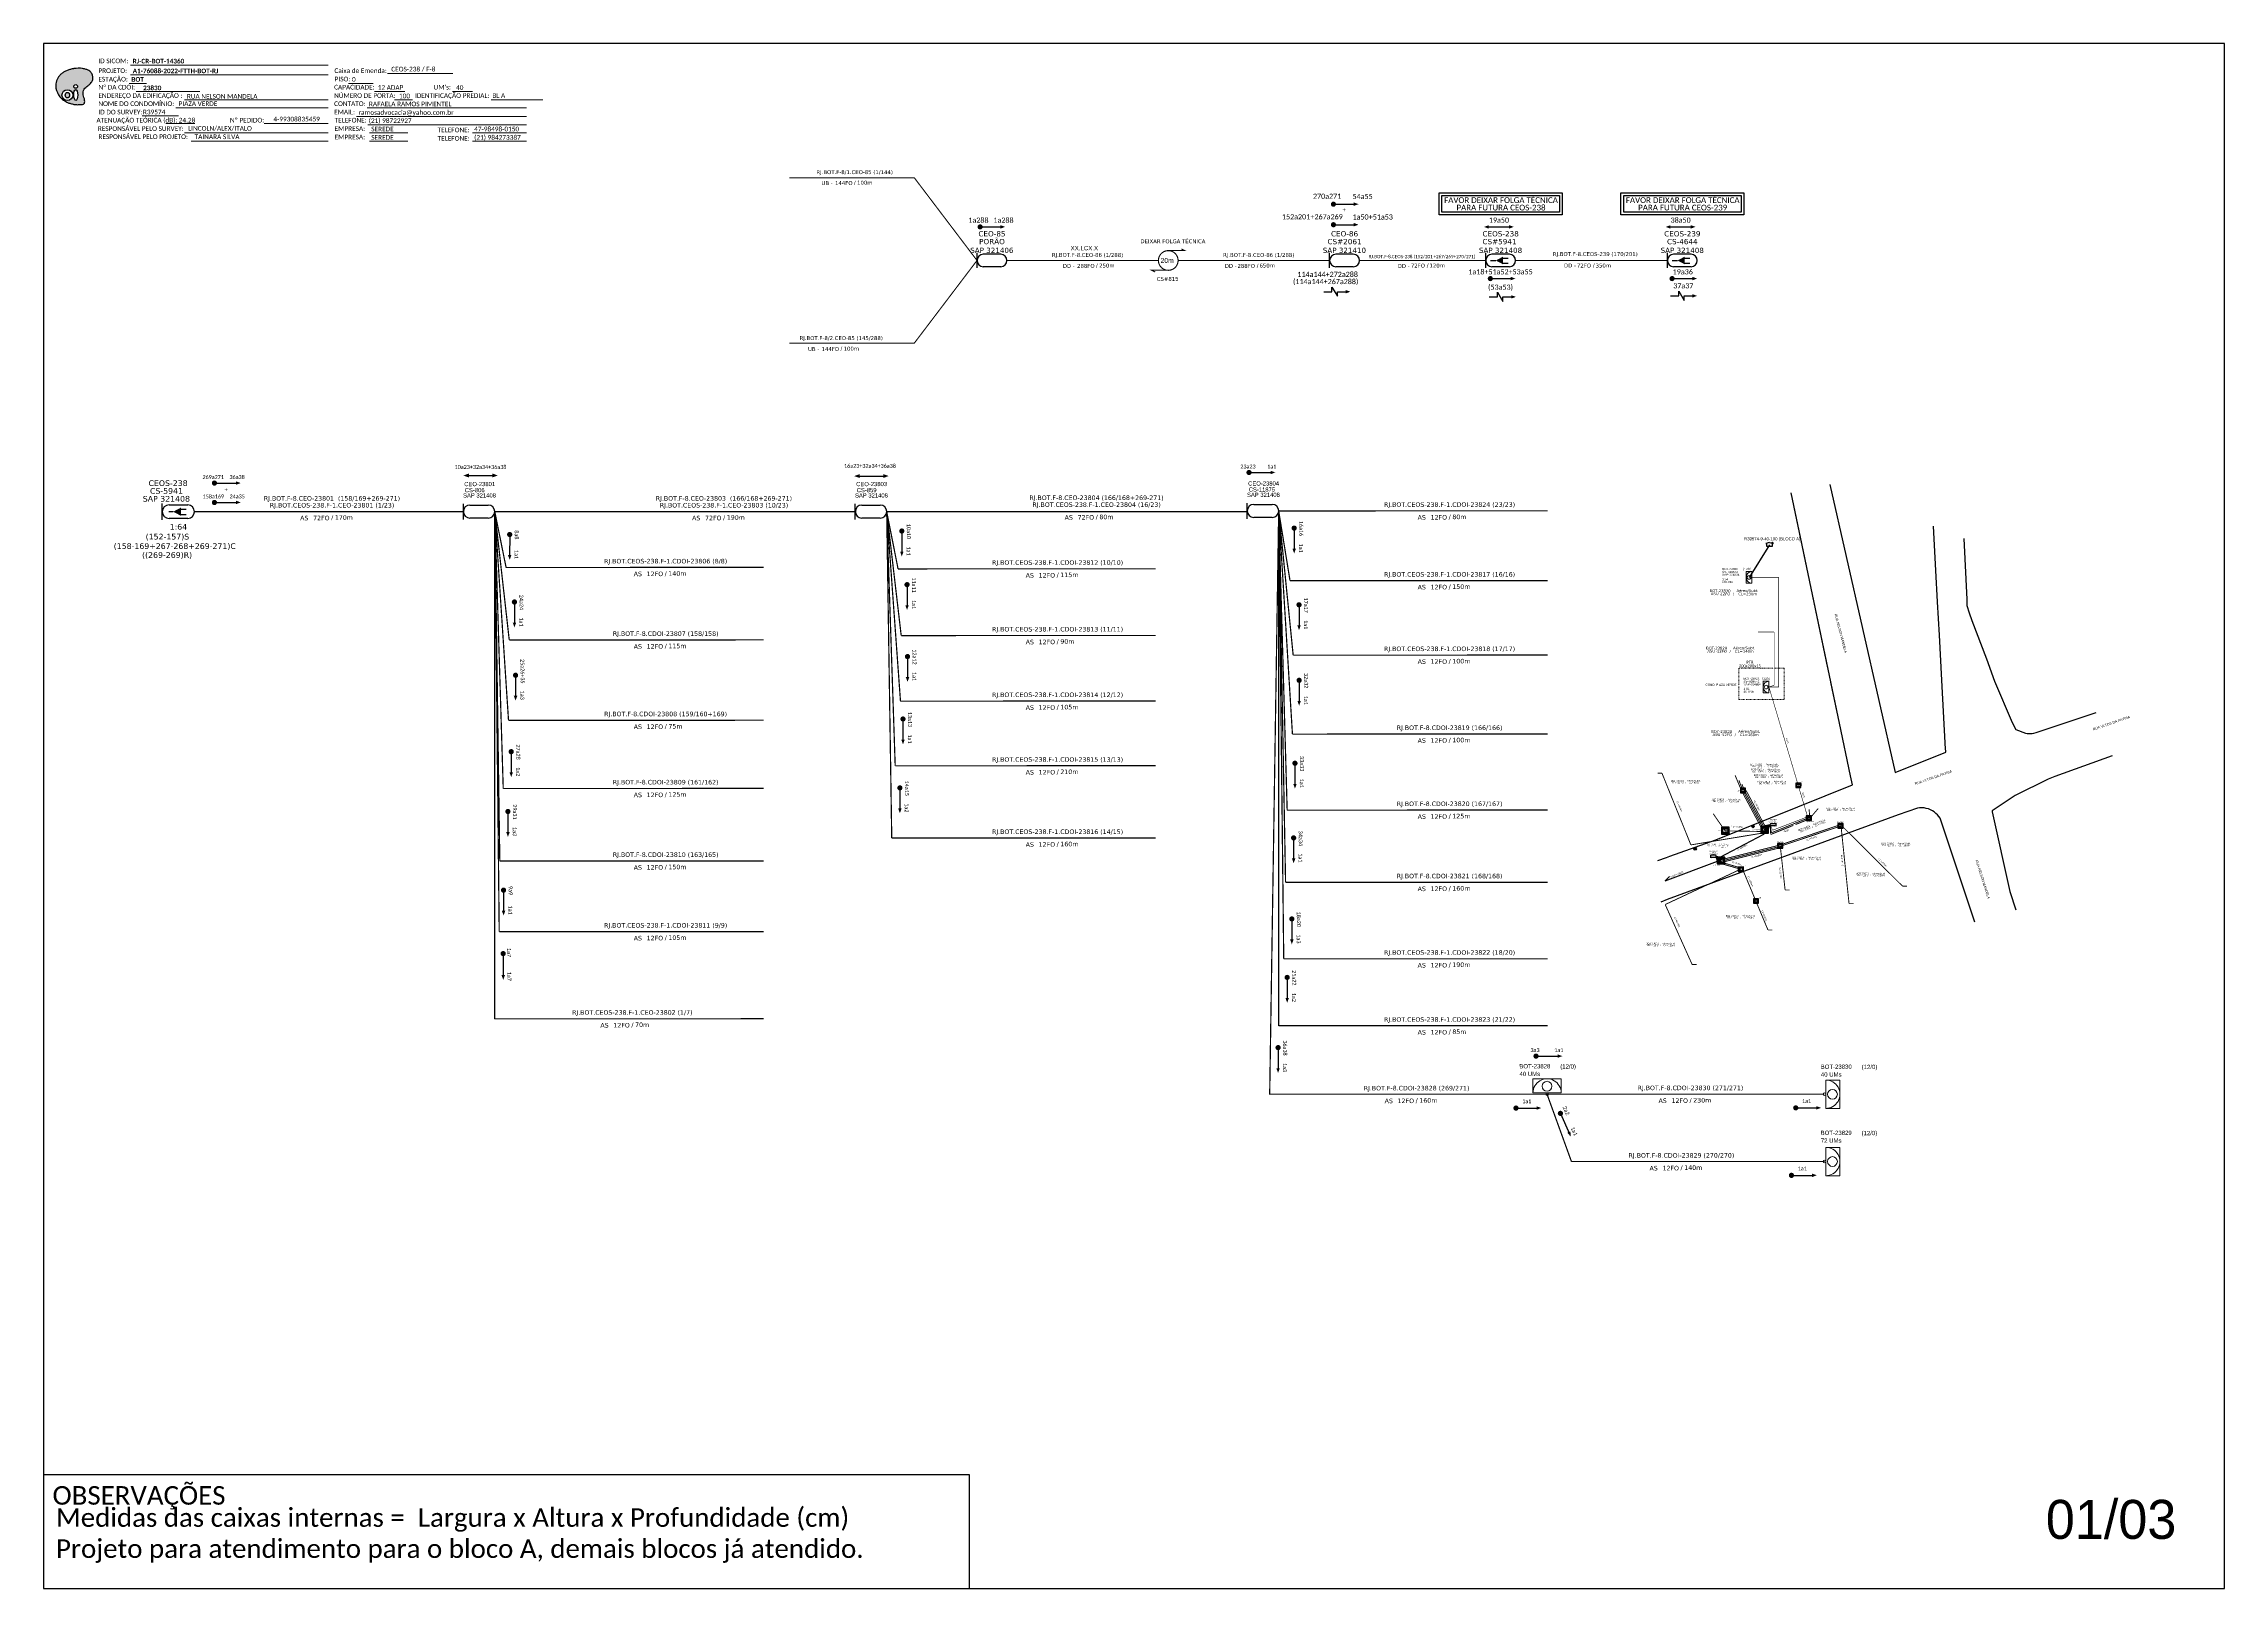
# Model space of a CAD drawing. Header units: inches. Extents: x 38 to 2658, y 14 to 608.
# Drawn here: x 38 to 876, y 14 to 608 of the extents above; entities that cross this region are included whole.
import ezdxf
from ezdxf.enums import TextEntityAlignment as Align

# ---------------------------------------------------------------- set-up
doc = ezdxf.new("R2010")
doc.units = ezdxf.units.IN
doc.header["$MEASUREMENT"] = 0
for name, pattern in [('ARILSUPP', [2.98, 1.42, -0.71, 0.14, -0.71]), ('DIVIDE', [1.25, 0.5, -0.25, 0, -0.25, 0, -0.25]), ('DIVIDE2', [0.625, 0.25, -0.125, 0, -0.125, 0, -0.125])]:
    doc.linetypes.add(name, pattern=pattern)
for name, color, linetype in [('0 @ 1', 7, 'Continuous'), ('10.1-Caixas Subterrâneas', 5, 'Continuous'), ('20.4-CEOS', 1, 'Continuous'), ('20.5-CABO AÉREO', 1, 'Continuous'), ('20.5-CEO', 1, 'Continuous'), ('30.4-Selo', 7, 'Continuous'), ('CAP a instalar', 1, 'Continuous'), ('cerco área', 2, 'Continuous'), ('label_cabos', 7, 'Continuous'), ('LC', 7, 'Continuous'), ('locais', 7, 'Continuous'), ('NET-RETIRAR', 54, 'DIVIDE2'), ('QUADRA', 7, 'Continuous'), ('Segmento de Logradouro Texto', 238, 'Continuous'), ('SETA', 7, 'Continuous'), ('surveys', 7, 'Continuous'), ('surveys legendas', 7, 'Continuous')]:
    doc.layers.add(name, color=color, linetype=linetype)
for name, color, linetype, lineweight in [("20.0-LEGENDA DOS CDO'S", 1, 'Continuous', 0), ('20.1-CDO_INTERIOR', 1, 'Continuous', 0), ('40.1-ETIQUETAS', 1, 'Continuous', 20), ('Segmento Logradouro Texto', 238, 'Continuous', 0)]:
    doc.layers.add(name, color=color, linetype=linetype, lineweight=lineweight)
doc.styles.add('ARIAL', font='arial.ttf')
doc.styles.add('DIGICADE', font='arial.ttf')
doc.styles.add('FTTH', font='arial.ttf')
doc.styles.add('MtXpl_Calibri', font='calibri.ttf')
doc.styles.add('siredit', font='verdana.ttf')
doc.styles.add('WMF-Calibri0', font='calibri.ttf')
doc.styles.add('WMF-Calibri1', font='calibrib.ttf')
doc.linetypes.add('FENCELINE1', pattern='A,0.25,-0.1,[133,ltypeshp.shx,S=0.1,R=0,X=-0.1,Y=0],-0.1,1', length=1.45)

# ---------------------------------------------------------------- blocks, each defined once
blk = doc.blocks.new('OI')
h = blk.add_hatch(color=40)
edge = h.paths.add_edge_path()
edge.add_spline(control_points=[(4.35, -0.67), (3.92, -0.99), (3.26, -1.5), (2.81, -2.59), (2.9, -3.5), (3.06, -4.27), (3.31, -4.85), (3.37, -5.39), (3.4, -5.88), (3.2, -6.4), (2.54, -6.61), (1.65, -6.63), (0.55, -6.67), (-0.56, -6.42), (-1.61, -6.14), (-2.77, -5.61), (-3.92, -4.77), (-4.89, -3.7), (-5.34, -2.65), (-5.6, -1.94), (-5.85, -0.96), (-5.71, 0.47), (-5.1, 2.02), (-4.14, 3.02), (-3.3, 3.61), (-2.37, 4.16), (-1.36, 4.44), (-0.56, 4.7), (0.79, 4.85), (2.24, 4.97), (3.79, 4.57), (4.67, 4.21), (5.44, 3.65), (5.76, 2.99), (6.03, 2.21), (6.01, 1.46), (5.72, 0.64), (5.31, 0.08), (4.88, -0.38), (4.51, -0.55), (4.35, -0.67)], knot_values=[0, 0, 0, 0, 1.60434, 2.417191, 3.427595, 4.282808, 4.776746, 5.304182, 5.888771, 6.258406, 6.858137, 7.79129, 8.986195, 10.124242, 11.187857, 12.242908, 13.953784, 15.414161, 16.515391, 17.349188, 17.675853, 19.552021, 21.515531, 22.568638, 23.63245, 24.621084, 25.782718, 26.745347, 27.142653, 29.870543, 31.004649, 31.921532, 32.709589, 33.801391, 34.042471, 35.192333, 35.971461, 36.628871, 37.254359, 37.836911, 37.836911, 37.836911, 37.836911], degree=3, periodic=0)
h.paths.add_polyline_path([(1.13, -0.87, -1), (-0.04, -0.87, -1)], flags=16)
edge = h.paths.add_edge_path(flags=16)
edge.add_ellipse((0.56, -3.59), major_axis=(-0.02, 1.71), ratio=0.361305, start_angle=0, end_angle=360)
h.paths.add_polyline_path([(-0.36, -3.62, -1), (-3.8, -3.62, -1)], flags=16)
edge = h.paths.add_edge_path(flags=0)
edge.add_ellipse((-2.08, -3.62), major_axis=(0, 0.885), ratio=0.758294, start_angle=0, end_angle=360)
at = {"color": 40}
for centre, radius in [((-2.08, -3.62), 1.72), ((0.54, -0.87), 0.587)]:
    blk.add_circle(centre, radius, dxfattribs=at)
blk.add_ellipse((-2.08, -3.62), major_axis=(0, 0.885), ratio=0.758294, start_param=-3.141592653589792, end_param=3.141592653589792, dxfattribs=at)
blk.add_ellipse((0.56, -3.59), major_axis=(-0.02, 1.71), ratio=0.361305, dxfattribs=at)
at = {"color": 40, "start_tangent": (-0.800898, -0.598801), "end_tangent": (-0.800898, -0.598801)}
blk.add_spline([(4.35, -0.67), (3.2, -1.78), (2.9, -2.54), (2.92, -3.55), (3.12, -4.38), (3.28, -4.85), (3.37, -5.37), (3.35, -5.95), (3.2, -6.29), (2.66, -6.55), (1.73, -6.63), (0.54, -6.62), (-0.58, -6.41), (-1.6, -6.11), (-2.56, -5.67), (-3.95, -4.67), (-4.89, -3.56), (-5.37, -2.56), (-5.64, -1.78), (-5.72, -1.46), (-5.63, 0.42), (-4.84, 2.22), (-4.13, 2.99), (-3.27, 3.62), (-2.4, 4.09), (-1.3, 4.47), (-0.37, 4.72), (0.02, 4.77), (2.75, 4.8), (3.85, 4.53), (4.69, 4.16), (5.31, 3.68), (5.85, 2.73), (5.93, 2.5), (5.94, 1.35), (5.67, 0.62), (5.29, 0.08), (4.84, -0.36), (4.35, -0.67)], degree=3, dxfattribs=at)
blk = doc.blocks.new('ETIQUETA_RS5F')
at = {"layer": '40.1-ETIQUETAS', "color": 0, "style": 'siredit'}
blk.add_text('/', height=1.5, dxfattribs=at).set_placement((1.58, -1.95), align=Align.MIDDLE_RIGHT)
for tag, p in [('ETIQUETA_R_SECUNDARIA', (1.21, 2.1)), ('ETIQUETA_R_PRIMARIA', (1.21, 4.1)), ('F_ATIVAS/F_MORTAS', (1.14, -4.24))]:
    blk.add_attdef(tag, text='', height=1.5, dxfattribs=at).set_placement(p, align=Align.MIDDLE_CENTER)
for tag, p in [('TIPO_CABO', (-6.58, -2.12)), ('CAP_CABO', (0.4, -2.09))]:
    blk.add_attdef(tag, text='', height=1.5, dxfattribs=at).set_placement(p, align=Align.MIDDLE_RIGHT)
for tag, p in [('FUSÃO_1', (0.85, -8.39)), ('FUSÃO_2', (0.85, -10.6)), ('FUSÃO_3', (0.85, -12.93)), ('FUSÃO_4', (0.85, -15.14)), ('FUSÃO_5', (0.85, -17.16))]:
    blk.add_attdef(tag, text='', height=1.5, dxfattribs=at).set_placement(p, align=Align.CENTER)
blk.add_attdef('METROS', text='', height=1.5, dxfattribs=at).set_placement((2.14, -1.95), align=Align.MIDDLE_LEFT)
blk = doc.blocks.new('*X2')
at = {"color": 0, "linetype": 'Continuous'}
for p, q in [((-1.25, 0.34099), (-0.49099, 1.1)), ((-1.25, 0.517767), (-0.667767, 1.1)), ((-1.25, 0.694544), (-0.844544, 1.1)), ((-1.25, 0.87132), (-1.02132, 1.1)), ((-1.25, 1.048097), (-1.198097, 1.1)), ((-1.25, 0.164214), (-0.8035, 0.610714)), ((-1.25, -0.012563), (-0.8035, 0.433937)), ((-1.25, -0.18934), (-0.8035, 0.25716)), ((-1.25, -0.366117), (-0.8035, 0.080383)), ((-0.789214, 0.625), (-0.314214, 1.1)), ((-0.612437, 0.625), (-0.137437, 1.1)), ((-0.43566, 0.625), (0.03934, 1.1)), ((-0.258883, 0.625), (0.216117, 1.1)), ((-0.082107, 0.625), (0.392893, 1.1)), ((0.09467, 0.625), (0.56967, 1.1)), ((0.271447, 0.625), (0.746447, 1.1)), ((0.448223, 0.625), (0.923223, 1.1)), ((0.625, 0.625), (1.1, 1.1)), ((0.801777, 0.625), (1.25, 1.073223)), ((0.8035, 0.449947), (1.25, 0.896447)), ((0.8035, 0.27317), (1.25, 0.71967)), ((0.8035, 0.096393), (1.25, 0.542893)), ((0.8035, -0.080383), (1.25, 0.366117)), ((0.8035, -0.25716), (1.25, 0.18934)), ((0.8035, -0.433937), (1.25, 0.012563)), ((-1.25, -0.542893), (-0.8035, -0.096393)), ((-1.25, -0.71967), (-0.8035, -0.27317)), ((-1.25, -0.896447), (-0.8035, -0.449947)), ((-1.25, -1.073223), (-0.801777, -0.625)), ((-1.1, -1.1), (-0.625, -0.625)), ((-0.923223, -1.1), (-0.448223, -0.625)), ((-0.746447, -1.1), (-0.271447, -0.625)), ((-0.56967, -1.1), (-0.09467, -0.625)), ((-0.392893, -1.1), (0.082107, -0.625)), ((-0.216117, -1.1), (0.258883, -0.625)), ((-0.03934, -1.1), (0.43566, -0.625)), ((0.137437, -1.1), (0.612437, -0.625)), ((0.314214, -1.1), (0.789214, -0.625)), ((0.49099, -1.1), (1.25, -0.34099)), ((0.667767, -1.1), (1.25, -0.517767)), ((0.8035, -0.610714), (1.25, -0.164214)), ((0.844544, -1.1), (1.25, -0.694544)), ((1.02132, -1.1), (1.25, -0.87132)), ((1.198097, -1.1), (1.25, -1.048097))]:
    blk.add_line(p, q, dxfattribs=at)
blk = doc.blocks.new('MANHOLE_MQ')
at = {"color": 0, "linetype": 'Continuous'}
for p, q in [((0.0000062, 0.0000057), (-0.0000063, 0.0000057)), ((-0.0000063, 0.0000057), (-0.0000063, -0.0000053)), ((-0.000004, 0.0000033), (0.000004, 0.0000033)), ((-0.000004, -0.0000029), (-0.000004, 0.0000033)), ((0.000004, 0.0000033), (0.000004, -0.0000029)), ((0.0000062, -0.0000053), (0.0000062, 0.0000057)), ((-0.0000063, -0.0000053), (0.0000062, -0.0000053)), ((0.000004, -0.0000029), (-0.000004, -0.0000029)), ((0.000004, -0.0000029), (0.000004, -0.0000029))]:
    blk.add_line(p, q, dxfattribs=at)
at = {"color": 0, "linetype": 'Continuous', "xscale": 5e-06, "yscale": 5e-06, "zscale": 1e-05}
blk.add_blockref('*X2', (0, 0.0000002), dxfattribs=at)
blk = doc.blocks.new('POLE_POLE')
at = {"color": 1}
for p, q in [((-0.0000031, 0.0000069), (0.0000027, 0.0000015)), ((0.0000025, 0.0000071), (-0.0000029, 0.0000013))]:
    blk.add_line(p, q, dxfattribs=at)
blk.add_circle((-0.0000002, 0.0000042), 0.00000396, dxfattribs=at)
blk = doc.blocks.new('LEGENDA DOS CABOS')
at = {"layer": 'label_cabos', "color": 0, "style": 'siredit'}
for tag, p in [('TIPO_CABO', (2.74, 0.52)), ('ID', (4.24, 1.63)), ('CABO', (6.16, 0.47)), ('/', (9.19, 0.47)), ('METROS', (14.36, 0.47)), ('XX', (14.31, 1.67))]:
    blk.add_attdef(tag, text='', height=1, rotation=359.69001, dxfattribs=at).set_placement(p, align=Align.MIDDLE_CENTER)
blk = doc.blocks.new('Inst CB DT OCUP CFOA-SM-DD-S-72')
at = {"layer": 'label_cabos', "color": 0, "style": 'siredit'}
for tag, flags, p in [('ID_ATIVIDADE', 3, (1.3, 2.7)), ('FATOR', 1, (11.6, 2.6))]:
    blk.add_attdef(tag, text='', height=1, rotation=359.69, dxfattribs=dict(at, flags=flags)).set_placement(p, align=Align.MIDDLE_CENTER)
for tag, p in [('TIPO_CABO', (1.1, 0)), ('DESTINO_CABO', (3.1, 1.3)), ('CABO', (4.7, -0.1)), ('/', (7.7, -0.1)), ('LANCE', (10.4, 0)), ('TIPO_CABO', (13.1, 1.2)), ('UND', (16.5, 0)), ('FID', (13.6, -1.4))]:
    blk.add_attdef(tag, text='', height=1, rotation=359.69, dxfattribs=at).set_placement(p, align=Align.MIDDLE_CENTER)
blk.add_attdef('QTDE', (11.9, -0.5), '', height=1, rotation=359.69, dxfattribs=at)
blk = doc.blocks.new('SURVEY_SURVEY')
for p, q in [((0.0000086, 0.0000127), (-0.000004, 0.000009)), ((-0.000004, 0.000009), (0, 0.000009)), ((0, 0), (0, 0.000009)), ((0.0000086, 0.0000127), (0.0000212, 0.000009)), ((0.0000171, 0.0000132), (0.0000184, 0.0000132)), ((0.0000171, 0.0000103), (0.0000171, 0.0000132)), ((0.0000212, 0.000009), (0.0000172, 0.000009)), ((0.0000172, 0.000009), (0.0000172, 0)), ((0.0000184, 0.0000132), (0.0000184, 0.0000099)), ((0.0000172, 0), (0, 0))]:
    blk.add_line(p, q)
blk = doc.blocks.new('CDOE-TEXTO PADRÃO')
at = {"layer": "20.0-LEGENDA DOS CDO'S", "color": 0, "style": 'ARIAL'}
for tag, p in [('CDO_N', (0.49, 7.39)), ('SAP', (0.51, 1.67)), ('CORDOALHA', (0.5, 4.33)), ('SPLITER_1', (0.59, -0.91)), ('(XX-XX_F)S', (0.54, -8.29)), ('SPLITER_2', (0.6, -3.55)), ('(XX-XX_L)S', (0.55, -10.83)), ('UMS', (0.55, -13.15))]:
    blk.add_attdef(tag, p, '', height=1.7, rotation=0.11799, dxfattribs=at)
blk.add_attdef('FIBRAS_UTILIZADAS', text='', height=1.7, rotation=0.11799, dxfattribs=at).set_placement((19.77, 7.43), align=Align.CENTER)

msp = doc.modelspace()

# ---------------------------------------------------------------- linework, layer by layer
for points in [[(37.9, 14.26), (876.47, 14.26), (876.47, 608.26), (37.9, 608.26), (37.9, 14.26)], [(37.9, 58.1), (393.85, 58.1)]]:
    msp.add_lwpolyline(points)
at = {"color": 7, "lineweight": 0}
for points in [[(71.37, 599.97), (147.35, 599.97)], [(71.37, 596.22), (147.35, 596.22)], [(170.19, 596.71), (195.32, 596.71)], [(70.86, 592.94), (77.41, 592.94)], [(73.52, 589.87), (97.98, 589.87)], [(155.14, 592.98), (164.63, 592.98)], [(165.19, 589.87), (176.81, 589.87)], [(195.13, 589.87), (202.8, 589.87)], [(75.84, 580.45), (89.78, 580.45)], [(88.68, 583.52), (147.35, 583.52)], [(92.09, 586.63), (147.35, 586.63)], [(158.27, 580.28), (223.53, 580.28)], [(162.31, 583.52), (223.53, 583.52)], [(172.78, 586.63), (179.72, 586.63)], [(209.95, 586.63), (229.82, 586.63)], [(84.85, 577.55), (96.07, 577.52)], [(92.09, 573.93), (147.35, 573.93)], [(94.58, 570.69), (147.35, 570.69)], [(122.71, 577.49), (147.2, 577.49)], [(123.21, 577.5), (147.36, 577.5)], [(162.55, 577.04), (223.53, 577.04)], [(163.16, 573.93), (177.96, 573.93)], [(163.16, 570.69), (177.96, 570.69)], [(202.77, 573.93), (223.53, 573.93)], [(202.77, 570.69), (223.53, 570.69)]]:
    msp.add_lwpolyline(points, dxfattribs=at)
at = {"color": 7}
for points, const_width in [([(533.38, 546.51, 1), (534.37, 546.51, 1)], 0.99), ([(533.38, 538.62, 1), (534.37, 538.62, 1)], 0.99), ([(593.72, 517.9, 1), (594.71, 517.9, 1)], 0.99), ([(663.59, 517.9, 1), (664.58, 517.9, 1)], 0.99), ([(103.09, 439.27, 1), (104.09, 439.27, 1)], 1), ([(500.91, 443.34, 1), (501.91, 443.34, 1)], 1), ([(103.09, 431.82, 1), (104.09, 431.82, 1)], 1), ([(518.78, 422.45, 1), (518.78, 421.45, 1)], 1), ([(620.94, 197.36, 1), (621.35, 196.45, 1)], 1), ([(709.5, 173.08, 1), (710.5, 173.08, 1)], 1)]:
    msp.add_lwpolyline(points, format="xyb", close=True, dxfattribs=dict(at, const_width=const_width))
at = {"color": 7, "ltscale": 9e-07}
for points in [[(574.56, 550.88), (621.8, 550.88), (621.8, 542.36), (574.56, 542.36)], [(575.61, 549.83), (620.75, 549.83), (620.75, 543.41), (575.61, 543.41)], [(644.43, 550.88), (691.66, 550.88), (691.66, 542.36), (644.43, 542.36)], [(645.48, 549.83), (690.61, 549.83), (690.61, 543.41), (645.48, 543.41)]]:
    msp.add_lwpolyline(points, close=True, dxfattribs=at)
at = {"color": 0}
for points, const_width in [([(397.51, 537.77, 1), (398.5, 537.77, 1)], 0.99), ([(470.36, 528.65, 1.000012), (470.36, 521.09, 0.999978)], 0.42)]:
    msp.add_lwpolyline(points, format="xyb", close=True, dxfattribs=dict(at, const_width=const_width))
at = {"color": 0, "const_width": 0.394}
for points in [[(470.36, 528.65), (476.66, 528.65), (475.4, 529.28)], [(470.36, 521.09), (464.06, 521.09), (465.32, 520.46)]]:
    msp.add_lwpolyline(points, dxfattribs=at)
at = {"color": 7}
for points in [[(533.32, 512.86), (533.32, 514.61), (535.41, 511.11), (535.41, 512.86)], [(596.96, 510.87), (596.96, 512.62), (599.06, 509.12), (599.06, 510.87)], [(666.64, 511.26), (666.64, 513.01), (668.73, 509.51), (668.73, 511.26)]]:
    msp.add_lwpolyline(points, dxfattribs=at)
at = {"const_width": 1}
for points in [[(217.12, 420, 1), (217.12, 419, 1)], [(367.9, 421.33, 1), (367.9, 420.33, 1)], [(218.94, 394.05, 1), (218.94, 393.05, 1)], [(369.91, 400.72, 1), (369.91, 399.72, 1)], [(520.65, 392.97, 1), (520.65, 391.97, 1)], [(370.1, 373.06, 1), (370.1, 372.06, 1)], [(219.38, 365.88, 1), (219.38, 364.88, 1)], [(520.69, 363.94, 1), (520.69, 362.94, 1)], [(368.35, 349.05, 1), (368.35, 348.05, 1)], [(217.71, 336.49, 1), (217.71, 335.49, 1)], [(519.08, 332.03, 1), (519.08, 331.03, 1)], [(367.16, 322.57, 1), (367.16, 321.57, 1)], [(216.44, 313.48, 1), (216.44, 312.48, 1)], [(518.57, 303.32, 1), (518.57, 302.32, 1)], [(214.76, 283.24, 1), (214.76, 282.24, 1)], [(517.88, 272.18, 1), (517.88, 271.18, 1)], [(214.6, 258.85, 1), (214.61, 257.85, 1)], [(516.08, 249.69, 1), (516.08, 248.69, 1)], [(512.59, 222.7, 1), (512.59, 221.7, 1)], [(611.29, 218.93, 1), (612.29, 218.93, 1)], [(603.57, 198.95, 1), (604.57, 198.95, 1)], [(711.15, 199.02, 1), (712.15, 199.02, 1)]]:
    msp.add_lwpolyline(points, format="xyb", close=True, dxfattribs=at)
at = {"linetype": 'Continuous'}
msp.add_lwpolyline([(393.85, 58.1), (393.85, 14.26)], dxfattribs=at)
at = {"layer": '20.1-CDO_INTERIOR', "color": 1, "lineweight": 18}
msp.add_lwpolyline([(692.56, 400.76), (692.56, 405.22), (694.79, 405.23), (694.79, 400.76)], close=True, dxfattribs=at)
at = {"layer": '20.1-CDO_INTERIOR', "color": 5, "lineweight": 18}
msp.add_lwpolyline([(699.11, 358.61), (699.11, 363.07), (701.34, 363.07), (701.35, 358.61)], close=True, dxfattribs=at)
at = {"layer": '20.1-CDO_INTERIOR', "color": 1, "lineweight": 18}
msp.add_circle((693.67, 402.99), 0.714, dxfattribs=at)
at = {"layer": '20.1-CDO_INTERIOR', "color": 5, "lineweight": 18}
msp.add_circle((700.23, 360.84), 0.714, dxfattribs=at)
at = {"layer": '20.1-CDO_INTERIOR', "color": 1, "lineweight": 18}
msp.add_arc((694.79, 403), 2.23, 90.02759, 270.02759, dxfattribs=at)
at = {"layer": '20.1-CDO_INTERIOR', "color": 5, "lineweight": 18}
msp.add_arc((701.34, 360.84), 2.23, 90.02759, 270.02759, dxfattribs=at)
at = {"layer": '20.4-CEOS', "color": 0}
for p, q in [((405.93, 527.27), (399.21, 527.27)), ((405.93, 522.48), (399.21, 522.48)), ((199.31, 425.3), (199.31, 431.35)), ((201.82, 430.84), (208.86, 430.84)), ((350.02, 425.3), (350.02, 431.35)), ((352.54, 430.84), (359.58, 430.84)), ((208.86, 425.81), (201.82, 425.81)), ((359.58, 425.81), (352.54, 425.81))]:
    msp.add_line(p, q, dxfattribs=at)
at = {"layer": '20.4-CEOS', "color": 7}
for p, q in [((541.51, 527.27), (534.79, 527.27)), ((541.51, 522.48), (534.79, 522.48)), ((601.53, 527.27), (594.81, 527.27)), ((601.53, 522.48), (594.81, 522.48)), ((671.39, 527.27), (664.68, 527.27)), ((671.39, 522.48), (664.68, 522.48)), ((86.12, 430.85), (93.35, 430.85)), ((500.75, 425.53), (500.75, 431.58)), ((503.26, 431.07), (510.31, 431.07)), ((93.35, 425.7), (86.12, 425.7)), ((510.31, 426.04), (503.26, 426.04))]:
    msp.add_line(p, q, dxfattribs=at)
at = {"layer": '20.4-CEOS', "color": 0}
msp.add_lwpolyline([(396.82, 521.99), (396.82, 527.76)], dxfattribs=at)
at = {"layer": '20.4-CEOS', "color": 7}
for points in [[(532.4, 521.99), (532.4, 527.76)], [(592.42, 521.99), (592.42, 527.76)], [(594.28, 524.87), (596.32, 524.87)], [(598.97, 525.82), (601, 525.82)], [(598.97, 523.83), (601, 523.83)], [(662.28, 521.99), (662.28, 527.76)], [(664.14, 524.87), (666.18, 524.87)], [(668.83, 525.82), (670.87, 525.82)], [(668.83, 523.83), (670.87, 523.83)], [(83.54, 425.17), (83.54, 431.38)], [(87.74, 428.27), (86, 428.27)], [(90.59, 429.3), (92.78, 429.3)], [(90.59, 427.15), (92.78, 427.15)]]:
    msp.add_lwpolyline(points, dxfattribs=at)
for points in [[(596.32, 524.87, 0, 2.95, 0), (599.09, 524.87, 2.95, 2.95, 0)], [(666.18, 524.87, 0, 2.95, 0), (668.95, 524.87, 2.95, 2.95, 0)], [(87.74, 428.27, 0, 3.18, 0), (90.72, 428.27, 3.18, 3.18, 0)]]:
    msp.add_lwpolyline(points, format="xyseb", dxfattribs=at)
at = {"layer": '20.4-CEOS', "color": 0}
for centre, radius, start, end in [((399.21, 524.87), 2.39, 90, 270), ((405.93, 524.87), 2.39, 270, 90), ((201.82, 428.32), 2.51, 90, 270), ((208.86, 428.32), 2.51, 270, 90), ((352.54, 428.32), 2.51, 90, 270), ((359.58, 428.32), 2.51, 270, 90)]:
    msp.add_arc(centre, radius, start, end, dxfattribs=at)
at = {"layer": '20.4-CEOS', "color": 7}
for centre, radius, start, end in [((534.79, 524.87), 2.39, 90, 270), ((541.51, 524.87), 2.39, 270, 90), ((594.81, 524.87), 2.39, 90, 270), ((601.53, 524.87), 2.39, 270, 90), ((664.68, 524.87), 2.39, 90, 270), ((671.39, 524.87), 2.39, 270, 90), ((86.12, 428.27), 2.58, 90, 270), ((93.35, 428.27), 2.58, 270, 90), ((503.26, 428.56), 2.51, 90, 270), ((510.31, 428.56), 2.51, 270, 90)]:
    msp.add_arc(centre, radius, start, end, dxfattribs=at)
at = {"layer": '20.5-CABO AÉREO', "color": 7, "ltscale": 50, "const_width": 0.4}
for points in [[(324.61, 556.7), (372.68, 556.7), (396.82, 524.87)], [(324.61, 493.05), (372.68, 493.05), (396.82, 524.87)], [(543.66, 524.87), (592.42, 524.87)], [(603.92, 524.87), (662.28, 524.87)]]:
    msp.add_lwpolyline(points, dxfattribs=at)
at = {"layer": '20.5-CABO AÉREO', "color": 0, "ltscale": 50, "const_width": 0.4}
msp.add_lwpolyline([(408.32, 524.87), (466.58, 524.87)], dxfattribs=at)
at = {"layer": '20.5-CEO', "color": 7}
for p, q in [((702.23, 308.41), (703.59, 308.41)), ((703.59, 307.44), (702.23, 307.44))]:
    msp.add_line(p, q, dxfattribs=at)
at = {"layer": '20.5-CEO', "color": 0}
for p, q in [((679.28, 296.27), (680.61, 296.27)), ((680.61, 295.32), (679.28, 295.32))]:
    msp.add_line(p, q, dxfattribs=at)
at = {"layer": '20.5-CEO', "color": 7}
msp.add_lwpolyline([(704.07, 307.34), (704.07, 308.51)], dxfattribs=at)
at = {"layer": '20.5-CEO', "color": 0}
msp.add_lwpolyline([(678.81, 296.36), (678.81, 295.22)], dxfattribs=at)
at = {"layer": '20.5-CEO', "color": 7}
for centre, start, end in [((702.23, 307.92), 90, 270), ((703.59, 307.92), 270, 90)]:
    msp.add_arc(centre, 0.484, start, end, dxfattribs=at)
at = {"layer": '20.5-CEO', "color": 0}
for centre, start, end in [((679.28, 295.79), 90, 270), ((680.61, 295.79), 270, 90)]:
    msp.add_arc(centre, 0.473, start, end, dxfattribs=at)
at = {"layer": '40.1-ETIQUETAS', "color": 0, "const_width": 0.4}
msp.add_lwpolyline([(474.14, 524.87), (532.4, 524.87)], dxfattribs=at)
at = {"layer": '40.1-ETIQUETAS', "color": 5}
msp.add_lwpolyline([(610.58, 204.76), (610.58, 210.21), (621.48, 210.21), (621.48, 204.76)], close=True, dxfattribs=at)
at = {"layer": '40.1-ETIQUETAS', "color": 1}
msp.add_lwpolyline([(723.19, 209.7), (728.64, 209.7), (728.64, 198.8), (723.19, 198.8)], close=True, dxfattribs=at)
at = {"layer": '40.1-ETIQUETAS', "color": 7}
msp.add_lwpolyline([(723.19, 183.84), (728.64, 183.84), (728.64, 172.94), (723.19, 172.94)], close=True, dxfattribs=at)
at = {"layer": '40.1-ETIQUETAS', "color": 5}
for centre, major_axis, start_param, end_param in [((616.02, 204.76), (-3.85, -3.85), 2.356194, 5.497787), ((616.02, 207.35), (-1.33, 1.33), 3.926991, 10.210176), ((616.02, 204.26), (-0.356, -0.356), 2.356194490191767, 8.639379797371353)]:
    msp.add_ellipse(centre, major_axis=major_axis, ratio=1, start_param=start_param, end_param=end_param, dxfattribs=at)
at = {"layer": '40.1-ETIQUETAS', "color": 1}
for centre, major_axis, start_param, end_param in [((723.19, 204.26), (-3.85, 3.85), 2.356194, 5.497787), ((722.69, 204.26), (-0.356, 0.356), 2.356194490191767, 8.639379797371353), ((725.77, 204.26), (1.33, 1.33), 3.926991, 10.210176)]:
    msp.add_ellipse(centre, major_axis=major_axis, ratio=1, start_param=start_param, end_param=end_param, dxfattribs=at)
at = {"layer": '40.1-ETIQUETAS', "color": 7}
for centre, major_axis, start_param, end_param in [((722.69, 178.4), (-0.356, 0.356), 2.356194490191767, 8.639379797371353), ((723.19, 178.4), (-3.85, 3.85), 2.356194, 5.497787), ((725.77, 178.4), (1.33, 1.33), 3.926991, 10.210176)]:
    msp.add_ellipse(centre, major_axis=major_axis, ratio=1, start_param=start_param, end_param=end_param, dxfattribs=at)
at = {"layer": 'CAP a instalar', "color": 0, "ltscale": 2}
for p, q in [((682.32, 295.36), (699.34, 304.31)), ((699.34, 304.31), (701.75, 307.92)), ((661.39, 286.27), (681.55, 293.89)), ((681.55, 293.89), (681.08, 295.79)), ((682.32, 295.36), (681.08, 295.79)), ((661.39, 286.27), (663.16, 287.96))]:
    msp.add_line(p, q, dxfattribs=at)
at = {"layer": 'CAP a instalar', "color": 7, "linetype": 'FENCELINE1', "ltscale": 7, "const_width": 0.467}
for points in [[(95.92, 428.27), (199.31, 428.32)], [(211.38, 428.32), (350.02, 428.32)], [(362.09, 428.32), (500.74, 428.32)], [(512.82, 428.57), (509.36, 204.3), (616.02, 204.3)], [(616.02, 204.26), (625.39, 178.4)], [(625.39, 178.4), (722.73, 178.4)]]:
    msp.add_lwpolyline(points, dxfattribs=at)
at = {"layer": 'CAP a instalar', "color": 8, "linetype": 'FENCELINE1', "ltscale": 7, "const_width": 0.467}
for points in [[(211.38, 428.32), (213.09, 266.76)], [(213.32, 293.94), (211.38, 428.32)], [(214.64, 321.82), (211.38, 428.32)], [(216.67, 348.04), (211.38, 428.32)], [(216.95, 378.93), (211.38, 428.32)], [(215.74, 406.81), (211.38, 428.32)], [(364.03, 302.76), (362.09, 428.32)], [(365.36, 330.55), (362.09, 428.32)], [(367.39, 355.42), (362.09, 428.32)], [(367.67, 380.63), (362.09, 428.32)], [(366.46, 406.27), (362.09, 428.32)], [(512.82, 428.56), (616.2, 428.61)], [(512.82, 428.56), (512.82, 230.57)], [(518.39, 373.09), (512.82, 428.56)], [(514.76, 256.35), (512.82, 428.56)], [(512.82, 428.56), (515.47, 285.73)], [(516.08, 313.5), (512.82, 428.56)], [(512.82, 428.56), (518.11, 342.74)], [(517.18, 401.73), (512.82, 428.56)], [(215.74, 406.81), (314.76, 406.86)], [(366.46, 406.27), (465.48, 406.32)], [(517.18, 401.73), (616.2, 401.77)], [(216.95, 378.93), (314.76, 378.98)], [(367.67, 380.63), (465.48, 380.68)], [(518.39, 373.09), (616.2, 373.14)], [(367.39, 355.42), (465.48, 355.46)], [(216.67, 348.04), (314.76, 348.09)], [(518.11, 342.74), (616.2, 342.79)], [(365.36, 330.55), (465.48, 330.59)], [(214.64, 321.82), (314.76, 321.87)], [(516.08, 313.5), (616.2, 313.55)], [(364.03, 302.76), (465.48, 302.81)], [(213.32, 293.94), (314.76, 293.99)], [(515.47, 285.73), (616.2, 285.77)], [(213.09, 266.76), (314.76, 266.81)], [(616.2, 256.35), (514.76, 256.35)], [(512.82, 230.62), (616.2, 230.62)]]:
    msp.add_lwpolyline(points, dxfattribs=at)
at = {"layer": 'CAP a instalar', "color": 0, "linetype": 'FENCELINE1', "ltscale": 7, "const_width": 0.467}
for points in [[(211.38, 428.32), (211.38, 233.24)], [(211.38, 233.24), (314.76, 233.29)]]:
    msp.add_lwpolyline(points, dxfattribs=at)
at = {"layer": 'CAP a instalar', "color": 1, "ltscale": 5, "const_width": 0.21}
for points in [[(694.79, 403), (705.06, 403)], [(701.34, 360.84), (705.06, 360.84), (705.06, 403)]]:
    msp.add_lwpolyline(points, dxfattribs=at)
at = {"layer": 'CAP a instalar', "color": 7, "ltscale": 5, "const_width": 0.21}
for points in [[(697.12, 382.01), (703.34, 382.01)], [(701.34, 360.84), (703.34, 361.55), (703.34, 382.01)], [(701.75, 307.92), (702.77, 305.79), (716.2, 310.95), (701.34, 360.84)]]:
    msp.add_lwpolyline(points, dxfattribs=at)
at = {"layer": 'CAP a instalar', "color": 8, "ltscale": 2, "const_width": 0.344}
for points in [[(658.49, 327.71), (660.21, 327.71)], [(671.32, 300.14), (660.21, 327.71)], [(690.81, 320.93), (688.32, 326.94)], [(691.29, 321.12), (689.78, 325)], [(698.7, 306.2), (690.81, 320.93)], [(691.77, 321.32), (690.94, 323.58)], [(699.03, 306.67), (691.25, 321.2)], [(699.38, 307.11), (691.7, 321.46)], [(699.73, 307.56), (692.55, 321.07)], [(684.49, 305.53), (679.9, 312.14)], [(702.28, 304.81), (717.04, 310.72)], [(717.04, 310.72), (716.78, 313.79)], [(716.86, 310.09), (720.31, 314.2)], [(698.7, 304.66), (671.32, 300.14)], [(698.62, 305.31), (684.49, 305.53)], [(698.62, 305.31), (701.75, 307.92)], [(698.7, 306.2), (701.75, 307.92)], [(698.7, 304.66), (701.75, 307.92)], [(699.03, 306.67), (701.75, 307.92)], [(699.38, 307.11), (701.75, 307.92)], [(701.75, 307.92), (699.73, 307.56)], [(702.28, 304.81), (701.73, 307.92)], [(702.02, 304.15), (701.73, 307.92)], [(702.02, 304.15), (710.75, 307.65)], [(705.42, 300.04), (728.89, 307.94)], [(705.54, 299.54), (729.05, 307.45)], [(711.58, 307.98), (716.86, 310.09)], [(728.89, 307.94), (752.72, 284.27)], [(729.05, 307.45), (732.14, 277.56)], [(682.86, 294.41), (681.08, 295.79)], [(682.99, 293.91), (681.08, 295.79)], [(683.01, 293.47), (681.08, 295.79)], [(682.83, 292.98), (681.08, 295.79)], [(682.86, 294.41), (705.42, 300.04)], [(682.99, 293.91), (705.54, 299.54)], [(683.01, 293.47), (691.05, 291.14)], [(683.11, 293.41), (705.67, 299.04)], [(705.78, 298.9), (707.55, 282.82)], [(690.46, 290.81), (661.45, 277.21)], [(682.83, 292.98), (690.46, 290.81)], [(691.05, 291.14), (700.97, 267.41)], [(661.45, 277.21), (671.79, 254.18)], [(709.27, 282.82), (707.55, 282.82)], [(733.86, 277.55), (732.14, 277.56)], [(754.44, 284.27), (752.72, 284.27)], [(702.68, 267.44), (700.96, 267.44)], [(673.52, 254.18), (671.79, 254.18)]]:
    msp.add_lwpolyline(points, dxfattribs=at)
at = {"layer": 'CAP a instalar', "color": 1, "linetype": 'FENCELINE1', "ltscale": 7, "const_width": 0.467}
msp.add_lwpolyline([(616.02, 204.3), (722.69, 204.3)], dxfattribs=at)
at = {"layer": 'cerco área', "color": 0, "linetype": 'DIVIDE', "lineweight": 0}
msp.add_lwpolyline([(707.15, 368.04), (689.73, 368.04), (689.73, 356.04), (707.15, 356.04)], close=True, dxfattribs=at)
at = {"layer": 'NET-RETIRAR', "color": 4, "linetype": 'Continuous'}
msp.add_lwpolyline([(701.6, 415.47), (693.67, 402.99)], dxfattribs=at)
at = {"layer": 'QUADRA'}
for points in [[(724.69, 438.79), (749.93, 328.04), (769.35, 335.78), (769.32, 336.33), (769.29, 336.98), (767.85, 363.52), (766.91, 380.74), (766.21, 393.61), (765.56, 405.66), (764.63, 422.69)], [(724.69, 438.79), (749.93, 328.04), (769.35, 335.78), (769.32, 336.33), (769.29, 336.98), (767.85, 363.52), (766.91, 380.74), (766.21, 393.61), (765.56, 405.66), (764.63, 422.69)], [(728.48, 347.01), (709.91, 435.47)], [(713.47, 418.48), (709.91, 435.47)], [(724.01, 368.27), (713.47, 418.48)], [(776.29, 418), (777.38, 394.48), (777.49, 392.24), (778.3, 389.34), (779.35, 386.46), (784.95, 371.66), (788.11, 363.05), (794.91, 347.21), (796.3, 344.49), (799.97, 343.15), (800.62, 343.01), (801.27, 342.93), (801.94, 342.93), (802.59, 342.98), (803.24, 343.1), (804.14, 343.36), (827.2, 351.02)], [(776.29, 418), (777.38, 394.48), (777.49, 392.24), (778.3, 389.34), (779.35, 386.46), (784.95, 371.66), (788.11, 363.05), (794.91, 347.21), (796.3, 344.49), (799.97, 343.15), (800.62, 343.01), (801.27, 342.93), (801.94, 342.93), (802.59, 342.98), (803.24, 343.1), (804.14, 343.36), (827.2, 351.02)], [(728.48, 347.01), (725.18, 362.68)], [(732.74, 326.69), (728.48, 347.01)], [(833.3, 334.34), (811.31, 326.49), (808.66, 325.37), (796.04, 319.15), (787.14, 313.27), (787.11, 312.83), (793.98, 282.22), (796.27, 275.12)], [(833.3, 334.34), (811.31, 326.49), (808.66, 325.37), (796.04, 319.15), (787.14, 313.27), (787.11, 312.83), (793.98, 282.22), (796.27, 275.12)], [(658.62, 294.15), (661.96, 295.32), (663.29, 295.76), (680.87, 302.05), (733.45, 323.29), (733.45, 323.29), (732.74, 326.69)], [(780.53, 270.41), (767.75, 308.89), (767.48, 309.65), (767.12, 310.37), (766.67, 311.05), (766.16, 311.69), (765.57, 312.27), (764.92, 312.8), (764.21, 313.26), (763.46, 313.65), (762.67, 313.96), (761.85, 314.2), (761.01, 314.35), (760.15, 314.42), (759.28, 314.41), (758.43, 314.31), (751.09, 311.65), (662.21, 279.19), (659.72, 278.18)], [(780.53, 270.41), (767.75, 308.89), (767.48, 309.65), (767.12, 310.37), (766.67, 311.05), (766.16, 311.69), (765.57, 312.27), (764.92, 312.8), (764.21, 313.26), (763.46, 313.65), (762.67, 313.96), (761.85, 314.2), (761.01, 314.35), (760.15, 314.42), (759.28, 314.41), (758.43, 314.31), (751.09, 311.65), (662.21, 279.19), (659.72, 278.18)]]:
    msp.add_lwpolyline(points, dxfattribs=at)
at = {"layer": 'SETA', "color": 7}
for points in [[(533.87, 546.51), (542.38, 546.51)], [(533.87, 538.62), (542.38, 538.62)], [(593.6, 537.77), (602.11, 537.77)], [(663.47, 537.77), (671.98, 537.77)], [(530.16, 512.86), (533.32, 512.86)], [(535.41, 512.86), (538.57, 512.86)], [(594.22, 517.9), (602.73, 517.9)], [(664.08, 517.9), (672.59, 517.9)], [(593.8, 510.87), (596.96, 510.87)], [(599.06, 510.87), (602.22, 510.87)], [(663.48, 511.26), (666.64, 511.26)], [(668.73, 511.26), (671.89, 511.26)], [(103.97, 439.27), (112.57, 439.27)], [(201.41, 442.18), (211.24, 442.18)], [(501.79, 443.33), (510.39, 443.33)], [(103.97, 431.82), (112.57, 431.82)], [(621.14, 196.91), (624.66, 189.06)], [(710, 173.08), (718.6, 173.08)]]:
    msp.add_lwpolyline(points, dxfattribs=at)
at = {"layer": 'SETA', "color": 0}
for points in [[(398, 537.77), (406.51, 537.77)], [(351.7, 441.97), (361.53, 441.97)]]:
    msp.add_lwpolyline(points, dxfattribs=at)
at = {"layer": 'SETA'}
for points in [[(217.12, 419.5), (217.11, 410.91)], [(367.9, 420.83), (367.89, 412.24)], [(518.78, 421.95), (518.77, 413.35)], [(369.91, 400.22), (369.9, 391.63)], [(218.94, 393.55), (218.94, 384.95)], [(520.65, 392.47), (520.64, 383.88)], [(370.1, 372.56), (370.09, 363.97)], [(219.38, 365.38), (219.37, 356.78)], [(520.69, 363.44), (520.68, 354.84)], [(368.35, 348.55), (368.34, 339.96)], [(217.71, 335.99), (217.7, 327.39)], [(519.08, 331.53), (519.07, 322.93)], [(367.16, 322.07), (367.15, 313.48)], [(216.44, 312.98), (216.43, 304.38)], [(518.57, 302.82), (518.56, 294.23)], [(214.76, 282.74), (214.75, 274.14)], [(517.88, 271.68), (517.87, 263.08)], [(214.6, 257.97), (214.64, 249.37)], [(516.08, 249.19), (516.07, 240.59)], [(512.59, 222.2), (512.58, 213.6)], [(612.17, 218.92), (620.76, 218.92)], [(604.07, 198.95), (612.67, 198.95)], [(711.65, 199.02), (720.24, 199.02)]]:
    msp.add_lwpolyline(points, dxfattribs=at)
at = {"layer": 'SETA', "color": 7}
for points in [[(541.7, 547.18), (543.52, 546.52), (541.7, 545.86)], [(541.7, 539.29), (543.52, 538.63), (541.7, 537.97)], [(593.6, 538.43), (591.79, 537.77), (593.6, 537.11)], [(601.43, 538.45), (603.25, 537.79), (601.43, 537.13)], [(663.47, 538.43), (661.65, 537.77), (663.47, 537.11)], [(671.29, 538.45), (673.11, 537.79), (671.29, 537.13)], [(538.57, 513.52), (540.39, 512.86), (538.57, 512.2)], [(602.05, 518.58), (603.86, 517.92), (602.05, 517.26)], [(602.22, 511.53), (604.03, 510.87), (602.22, 510.21)], [(671.89, 511.92), (673.71, 511.26), (671.89, 510.6)], [(671.91, 518.58), (673.72, 517.92), (671.91, 517.26)], [(111.88, 439.94), (113.71, 439.28), (111.88, 438.61)], [(201.41, 442.95), (199.31, 442.18), (201.41, 441.42)], [(210.45, 442.96), (212.55, 442.2), (210.45, 441.44)], [(509.7, 444.01), (511.53, 443.35), (509.7, 442.68)], [(111.88, 432.5), (113.71, 431.83), (111.88, 431.17)], [(624.99, 189.97), (625.14, 188.02), (623.78, 189.42)], [(717.91, 173.76), (719.74, 173.1), (717.91, 172.43)]]:
    msp.add_solid(points, dxfattribs=at)
at = {"layer": 'SETA', "color": 0}
for points in [[(405.83, 538.45), (407.64, 537.79), (405.83, 537.13)], [(351.7, 442.73), (349.6, 441.97), (351.7, 441.21)], [(360.74, 442.75), (362.84, 441.98), (360.74, 441.22)]]:
    msp.add_solid(points, dxfattribs=at)
at = {"layer": 'SETA'}
for points in [[(217.79, 411.59), (217.12, 409.76), (216.46, 411.6)], [(368.57, 412.92), (367.9, 411.09), (367.24, 412.93)], [(519.45, 414.04), (518.79, 412.21), (518.12, 414.04)], [(370.58, 392.32), (369.91, 390.49), (369.25, 392.32)], [(219.62, 385.64), (218.95, 383.81), (218.28, 385.64)], [(521.32, 384.57), (520.65, 382.73), (519.98, 384.57)], [(370.77, 364.66), (370.1, 362.82), (369.44, 364.66)], [(220.05, 357.47), (219.38, 355.64), (218.71, 357.47)], [(521.36, 355.53), (520.69, 353.7), (520.02, 355.53)], [(369.02, 340.64), (368.36, 338.81), (367.69, 340.65)], [(218.38, 328.08), (217.71, 326.25), (217.04, 328.08)], [(519.75, 323.62), (519.08, 321.79), (518.42, 323.62)], [(367.83, 314.17), (367.16, 312.33), (366.5, 314.17)], [(217.12, 305.07), (216.45, 303.24), (215.78, 305.07)], [(519.24, 294.92), (518.57, 293.08), (517.91, 294.92)], [(215.44, 274.83), (214.77, 273), (214.1, 274.83)], [(518.55, 263.77), (517.88, 261.94), (517.21, 263.77)], [(215.31, 250.06), (214.65, 248.23), (213.98, 250.06)], [(516.75, 241.28), (516.09, 239.45), (515.42, 241.28)], [(620.07, 219.6), (621.91, 218.93), (620.07, 218.27)], [(513.26, 214.29), (512.59, 212.46), (511.92, 214.29)], [(611.98, 199.63), (613.81, 198.96), (611.98, 198.29)], [(719.55, 199.7), (721.39, 199.04), (719.55, 198.37)]]:
    msp.add_solid(points, dxfattribs=at)

# ---------------------------------------------------------------- block references
at = {"color": 7, "xscale": 1.213923925195771, "yscale": 1.213923925533891, "zscale": 1.213923925163967, "rotation": 0.1532895858424417}
msp.add_blockref('OI', (49.57, 592.84), dxfattribs=at)
at = {"lineweight": 0}
ref = msp.add_blockref('Inst CB DT OCUP CFOA-SM-DD-S-72', (677.67, 299.82), dxfattribs=dict(at, xscale=0.4767328726593405, yscale=0.4767328724265099, zscale=0.4767328726616547))
ref.add_attrib('DESTINO_CABO', 'CEO-23804', dxfattribs={"layer": 'label_cabos', "color": 0, "height": 0.477, "rotation": 359.69001, "style": 'siredit'}).set_placement((679.16, 300.42), align=Align.MIDDLE_CENTER)
ref.add_attrib('TIPO_CABO', 'Duto Ocup.', dxfattribs={"layer": 'label_cabos', "color": 0, "height": 0.477, "rotation": 359.69001, "style": 'siredit'}).set_placement((683.91, 300.41), align=Align.MIDDLE_CENTER)
ref.add_attrib('/', '/', dxfattribs={"layer": 'label_cabos', "color": 0, "height": 0.477, "rotation": 359.69001, "style": 'siredit'}).set_placement((681.34, 299.79), align=Align.MIDDLE_CENTER)
ref.add_attrib('FID', '03.LC1', dxfattribs={"layer": 'label_cabos', "color": 0, "height": 0.477, "rotation": 359.69001, "style": 'siredit'}).set_placement((684.17, 299.14), align=Align.MIDDLE_CENTER)
ref.add_attrib('LANCE', 'CC=', dxfattribs={"layer": 'label_cabos', "color": 0, "height": 0.477, "rotation": 359.69001, "style": 'siredit'}).set_placement((682.63, 299.83), align=Align.MIDDLE_CENTER)
ref.add_attrib('UND', 'm', dxfattribs={"layer": 'label_cabos', "color": 0, "height": 0.477, "rotation": 359.69001, "style": 'siredit'}).set_placement((685.51, 299.82), align=Align.MIDDLE_CENTER)
ref.add_attrib('CABO', '72FO', dxfattribs={"layer": 'label_cabos', "color": 0, "height": 0.477, "rotation": 359.69001, "style": 'siredit'}).set_placement((679.9, 299.79), align=Align.MIDDLE_CENTER)
ref.add_attrib('TIPO_CABO', 'DD-', dxfattribs={"layer": 'label_cabos', "color": 0, "height": 0.477, "rotation": 359.69001, "style": 'siredit'}).set_placement((678.2, 299.81), align=Align.MIDDLE_CENTER)
ref.add_attrib('QTDE', '80', (683.35, 299.6), dxfattribs={"layer": 'label_cabos', "color": 0, "height": 0.477, "rotation": 359.69001, "style": 'siredit'})
at = {"layer": '10.1-Caixas Subterrâneas', "color": 30}
for p, xscale, yscale, zscale, rotation in [((691.33, 321.07), 157255.0090239419, 157255.0090239421, 157255.0090239419, 180.0000000000617), ((712.66, 323.09), 157255.0090239419, 157255.0090239421, 157255.0090239419, 180.0000000000617), ((716.68, 310.48), 157255.0090239419, 157255.0090239421, 157255.0090239419, 180.0000000000617), ((684.57, 305.67), 235943.71733718, 235943.7173371799, 235943.7173371801, 180.000000000062), ((699.74, 305.97), 235943.71733718, 235943.7173371799, 235943.7173371801, 180.000000000062), ((728.83, 307.49), 157255.0090239419, 157255.0090239421, 157255.0090239419, 180.0000000000617), ((682.88, 294.16), 235943.71733718, 235943.7173371799, 235943.7173371801, 180.000000000062), ((705.67, 299.79), 157255.0090239419, 157255.0090239421, 157255.0090239419, 180.0000000000617), ((690.53, 290.81), 157255.0090239419, 157255.0090239421, 157255.0090239419, 180.0000000000617), ((696.36, 278.58), 157255.0090239419, 157255.0090239421, 157255.0090239419, 180.0000000000617)]:
    msp.add_blockref('MANHOLE_MQ', p, dxfattribs=dict(at, xscale=xscale, yscale=yscale, zscale=zscale, rotation=rotation))
at = {"layer": '40.1-ETIQUETAS', "color": 0}
ref = msp.add_blockref('ETIQUETA_RS5F', (348.59, 556.73), dxfattribs=at)
ref.add_attrib('ETIQUETA_R_SECUNDARIA', 'RJ.BOT.F-8/1.CEO-85 (1/144)', dxfattribs={"color": 0, "height": 1.5, "style": 'siredit'}).set_placement((349.77, 558.83), align=Align.MIDDLE_CENTER)
ref.add_attrib('TIPO_CABO', 'UB - ', dxfattribs={"color": 0, "height": 1.5, "style": 'siredit'}).set_placement((341.98, 554.62), align=Align.MIDDLE_RIGHT)
ref.add_attrib('CAP_CABO', '144FO', dxfattribs={"color": 0, "height": 1.5, "style": 'siredit'}).set_placement((348.96, 554.64), align=Align.MIDDLE_RIGHT)
ref.add_attrib('METROS', '100m', dxfattribs={"color": 0, "height": 1.5, "style": 'siredit'}).set_placement((350.7, 554.78), align=Align.MIDDLE_LEFT)
ref = msp.add_blockref('ETIQUETA_RS5F', (343.42, 492.92), dxfattribs=at)
ref.add_attrib('ETIQUETA_R_SECUNDARIA', 'RJ.BOT.F-8/2.CEO-85 (145/288)', dxfattribs={"color": 0, "height": 1.5, "style": 'siredit'}).set_placement((344.6, 495.02), align=Align.MIDDLE_CENTER)
ref.add_attrib('TIPO_CABO', 'UB - ', dxfattribs={"color": 0, "height": 1.5, "style": 'siredit'}).set_placement((336.8, 490.8), align=Align.MIDDLE_RIGHT)
ref.add_attrib('CAP_CABO', '144FO', dxfattribs={"color": 0, "height": 1.5, "style": 'siredit'}).set_placement((343.78, 490.83), align=Align.MIDDLE_RIGHT)
ref.add_attrib('METROS', '100m', dxfattribs={"color": 0, "height": 1.5, "style": 'siredit'}).set_placement((345.53, 490.96), align=Align.MIDDLE_LEFT)
at = {"layer": '40.1-ETIQUETAS', "color": 8}
ref = msp.add_blockref('ETIQUETA_RS5F', (577.14, 428.56), dxfattribs=dict(at, xscale=1.166399984969757, yscale=1.166399985551834, zscale=1.16639998499977))
ref.add_attrib('ETIQUETA_R_SECUNDARIA', 'RJ.BOT.CEOS-238.F-1.CDOI-23824 (23/23)', dxfattribs={"layer": '30.4-Selo', "color": 0, "height": 1.7496, "style": 'siredit'}).set_placement((578.52, 431.01), align=Align.MIDDLE_CENTER)
ref.add_attrib('TIPO_CABO', 'AS', dxfattribs={"color": 0, "height": 1.75, "style": 'siredit'}).set_placement((569.42, 426.09), align=Align.MIDDLE_RIGHT)
ref.add_attrib('CAP_CABO', '12FO', dxfattribs={"color": 0, "height": 1.75, "style": 'siredit'}).set_placement((577.56, 426.12), align=Align.MIDDLE_RIGHT)
ref.add_attrib('METROS', '80m', dxfattribs={"color": 0, "height": 1.75, "style": 'siredit'}).set_placement((579.6, 426.28), align=Align.MIDDLE_LEFT)
ref = msp.add_blockref('ETIQUETA_RS5F', (275.69, 406.8), dxfattribs=dict(at, xscale=1.166399984969757, yscale=1.166399985551834, zscale=1.16639998499977))
ref.add_attrib('ETIQUETA_R_SECUNDARIA', 'RJ.BOT.CEOS-238.F-1.CDOI-23806 (8/8)', dxfattribs={"layer": '30.4-Selo', "color": 0, "height": 1.7496, "style": 'siredit'}).set_placement((277.07, 409.26), align=Align.MIDDLE_CENTER)
ref.add_attrib('TIPO_CABO', 'AS', dxfattribs={"color": 0, "height": 1.75, "style": 'siredit'}).set_placement((267.97, 404.34), align=Align.MIDDLE_RIGHT)
ref.add_attrib('CAP_CABO', '12FO', dxfattribs={"color": 0, "height": 1.75, "style": 'siredit'}).set_placement((276.12, 404.36), align=Align.MIDDLE_RIGHT)
ref.add_attrib('METROS', '140m', dxfattribs={"color": 0, "height": 1.75, "style": 'siredit'}).set_placement((278.15, 404.52), align=Align.MIDDLE_LEFT)
ref = msp.add_blockref('ETIQUETA_RS5F', (426.41, 406.27), dxfattribs=dict(at, xscale=1.166399984969757, yscale=1.166399985551834, zscale=1.16639998499977))
ref.add_attrib('ETIQUETA_R_SECUNDARIA', 'RJ.BOT.CEOS-238.F-1.CDOI-23812 (10/10)', dxfattribs={"layer": '30.4-Selo', "color": 0, "height": 1.7496, "style": 'siredit'}).set_placement((427.79, 408.72), align=Align.MIDDLE_CENTER)
ref.add_attrib('TIPO_CABO', 'AS', dxfattribs={"color": 0, "height": 1.75, "style": 'siredit'}).set_placement((418.7, 403.8), align=Align.MIDDLE_RIGHT)
ref.add_attrib('CAP_CABO', '12FO', dxfattribs={"color": 0, "height": 1.75, "style": 'siredit'}).set_placement((426.84, 403.82), align=Align.MIDDLE_RIGHT)
ref.add_attrib('METROS', '115m', dxfattribs={"color": 0, "height": 1.75, "style": 'siredit'}).set_placement((428.87, 403.99), align=Align.MIDDLE_LEFT)
ref = msp.add_blockref('ETIQUETA_RS5F', (577.14, 401.72), dxfattribs=dict(at, xscale=1.166399984969757, yscale=1.166399985551834, zscale=1.16639998499977))
ref.add_attrib('ETIQUETA_R_SECUNDARIA', 'RJ.BOT.CEOS-238.F-1.CDOI-23817 (16/16)', dxfattribs={"layer": '30.4-Selo', "color": 0, "height": 1.7496, "style": 'siredit'}).set_placement((578.52, 404.18), align=Align.MIDDLE_CENTER)
ref.add_attrib('TIPO_CABO', 'AS', dxfattribs={"color": 0, "height": 1.75, "style": 'siredit'}).set_placement((569.42, 399.26), align=Align.MIDDLE_RIGHT)
ref.add_attrib('CAP_CABO', '12FO', dxfattribs={"color": 0, "height": 1.75, "style": 'siredit'}).set_placement((577.56, 399.28), align=Align.MIDDLE_RIGHT)
ref.add_attrib('METROS', '150m', dxfattribs={"color": 0, "height": 1.75, "style": 'siredit'}).set_placement((579.6, 399.44), align=Align.MIDDLE_LEFT)
ref = msp.add_blockref('ETIQUETA_RS5F', (275.7, 378.93), dxfattribs=dict(at, xscale=1.166399984969757, yscale=1.166399985551834, zscale=1.16639998499977))
ref.add_attrib('ETIQUETA_R_SECUNDARIA', 'RJ.BOT.F-8.CDOI-23807 (158/158)', dxfattribs={"layer": '30.4-Selo', "color": 0, "height": 1.7496, "style": 'siredit'}).set_placement((277.08, 381.38), align=Align.MIDDLE_CENTER)
ref.add_attrib('TIPO_CABO', 'AS', dxfattribs={"color": 0, "height": 1.75, "style": 'siredit'}).set_placement((267.98, 376.46), align=Align.MIDDLE_RIGHT)
ref.add_attrib('CAP_CABO', '12FO', dxfattribs={"color": 0, "height": 1.75, "style": 'siredit'}).set_placement((276.12, 376.49), align=Align.MIDDLE_RIGHT)
ref.add_attrib('METROS', '115m', dxfattribs={"color": 0, "height": 1.75, "style": 'siredit'}).set_placement((278.16, 376.65), align=Align.MIDDLE_LEFT)
ref = msp.add_blockref('ETIQUETA_RS5F', (426.41, 380.63), dxfattribs=dict(at, xscale=1.166399984969757, yscale=1.166399985551834, zscale=1.16639998499977))
ref.add_attrib('ETIQUETA_R_SECUNDARIA', 'RJ.BOT.CEOS-238.F-1.CDOI-23813 (11/11)', dxfattribs={"layer": '30.4-Selo', "color": 0, "height": 1.7496, "style": 'siredit'}).set_placement((427.79, 383.08), align=Align.MIDDLE_CENTER)
ref.add_attrib('TIPO_CABO', 'AS', dxfattribs={"color": 0, "height": 1.75, "style": 'siredit'}).set_placement((418.7, 378.16), align=Align.MIDDLE_RIGHT)
ref.add_attrib('CAP_CABO', '12FO', dxfattribs={"color": 0, "height": 1.75, "style": 'siredit'}).set_placement((426.84, 378.19), align=Align.MIDDLE_RIGHT)
ref.add_attrib('METROS', '90m', dxfattribs={"color": 0, "height": 1.75, "style": 'siredit'}).set_placement((428.87, 378.35), align=Align.MIDDLE_LEFT)
ref = msp.add_blockref('ETIQUETA_RS5F', (577.14, 373.09), dxfattribs=dict(at, xscale=1.166399984969757, yscale=1.166399985551834, zscale=1.16639998499977))
ref.add_attrib('ETIQUETA_R_SECUNDARIA', 'RJ.BOT.CEOS-238.F-1.CDOI-23818 (17/17)', dxfattribs={"layer": '30.4-Selo', "color": 0, "height": 1.7496, "style": 'siredit'}).set_placement((578.52, 375.54), align=Align.MIDDLE_CENTER)
ref.add_attrib('TIPO_CABO', 'AS', dxfattribs={"color": 0, "height": 1.75, "style": 'siredit'}).set_placement((569.42, 370.62), align=Align.MIDDLE_RIGHT)
ref.add_attrib('CAP_CABO', '12FO', dxfattribs={"color": 0, "height": 1.75, "style": 'siredit'}).set_placement((577.56, 370.65), align=Align.MIDDLE_RIGHT)
ref.add_attrib('METROS', '100m', dxfattribs={"color": 0, "height": 1.75, "style": 'siredit'}).set_placement((579.6, 370.81), align=Align.MIDDLE_LEFT)
ref = msp.add_blockref('ETIQUETA_RS5F', (426.41, 355.41), dxfattribs=dict(at, xscale=1.166399984969757, yscale=1.166399985551834, zscale=1.16639998499977))
ref.add_attrib('ETIQUETA_R_SECUNDARIA', 'RJ.BOT.CEOS-238.F-1.CDOI-23814 (12/12)', dxfattribs={"layer": '30.4-Selo', "color": 0, "height": 1.7496, "style": 'siredit'}).set_placement((427.79, 357.87), align=Align.MIDDLE_CENTER)
ref.add_attrib('TIPO_CABO', 'AS', dxfattribs={"color": 0, "height": 1.75, "style": 'siredit'}).set_placement((418.7, 352.94), align=Align.MIDDLE_RIGHT)
ref.add_attrib('CAP_CABO', '12FO', dxfattribs={"color": 0, "height": 1.75, "style": 'siredit'}).set_placement((426.84, 352.97), align=Align.MIDDLE_RIGHT)
ref.add_attrib('METROS', '105m', dxfattribs={"color": 0, "height": 1.75, "style": 'siredit'}).set_placement((428.87, 353.13), align=Align.MIDDLE_LEFT)
ref = msp.add_blockref('ETIQUETA_RS5F', (275.7, 348.03), dxfattribs=dict(at, xscale=1.166399984969757, yscale=1.166399985551834, zscale=1.16639998499977))
ref.add_attrib('ETIQUETA_R_SECUNDARIA', 'RJ.BOT.F-8.CDOI-23808 (159/160+169)', dxfattribs={"layer": '30.4-Selo', "color": 0, "height": 1.7496, "style": 'siredit'}).set_placement((277.08, 350.49), align=Align.MIDDLE_CENTER)
ref.add_attrib('TIPO_CABO', 'AS', dxfattribs={"color": 0, "height": 1.75, "style": 'siredit'}).set_placement((267.98, 345.57), align=Align.MIDDLE_RIGHT)
ref.add_attrib('CAP_CABO', '12FO', dxfattribs={"color": 0, "height": 1.75, "style": 'siredit'}).set_placement((276.12, 345.59), align=Align.MIDDLE_RIGHT)
ref.add_attrib('METROS', '75m', dxfattribs={"color": 0, "height": 1.75, "style": 'siredit'}).set_placement((278.16, 345.75), align=Align.MIDDLE_LEFT)
ref = msp.add_blockref('ETIQUETA_RS5F', (577.14, 342.74), dxfattribs=dict(at, xscale=1.166399984969757, yscale=1.166399985551834, zscale=1.16639998499977))
ref.add_attrib('ETIQUETA_R_SECUNDARIA', 'RJ.BOT.F-8.CDOI-23819 (166/166)', dxfattribs={"layer": '30.4-Selo', "color": 0, "height": 1.7496, "style": 'siredit'}).set_placement((578.52, 345.19), align=Align.MIDDLE_CENTER)
ref.add_attrib('TIPO_CABO', 'AS', dxfattribs={"color": 0, "height": 1.75, "style": 'siredit'}).set_placement((569.42, 340.27), align=Align.MIDDLE_RIGHT)
ref.add_attrib('CAP_CABO', '12FO', dxfattribs={"color": 0, "height": 1.75, "style": 'siredit'}).set_placement((577.56, 340.3), align=Align.MIDDLE_RIGHT)
ref.add_attrib('METROS', '100m', dxfattribs={"color": 0, "height": 1.75, "style": 'siredit'}).set_placement((579.6, 340.46), align=Align.MIDDLE_LEFT)
ref = msp.add_blockref('ETIQUETA_RS5F', (426.41, 330.54), dxfattribs=dict(at, xscale=1.166399984969757, yscale=1.166399985551834, zscale=1.16639998499977))
ref.add_attrib('ETIQUETA_R_SECUNDARIA', 'RJ.BOT.CEOS-238.F-1.CDOI-23815 (13/13)', dxfattribs={"layer": '30.4-Selo', "color": 0, "height": 1.7496, "style": 'siredit'}).set_placement((427.79, 333), align=Align.MIDDLE_CENTER)
ref.add_attrib('TIPO_CABO', 'AS', dxfattribs={"color": 0, "height": 1.75, "style": 'siredit'}).set_placement((418.7, 328.07), align=Align.MIDDLE_RIGHT)
ref.add_attrib('CAP_CABO', '12FO', dxfattribs={"color": 0, "height": 1.75, "style": 'siredit'}).set_placement((426.84, 328.1), align=Align.MIDDLE_RIGHT)
ref.add_attrib('METROS', '210m', dxfattribs={"color": 0, "height": 1.75, "style": 'siredit'}).set_placement((428.87, 328.26), align=Align.MIDDLE_LEFT)
ref = msp.add_blockref('ETIQUETA_RS5F', (275.7, 321.82), dxfattribs=dict(at, xscale=1.166399984969757, yscale=1.166399985551834, zscale=1.16639998499977))
ref.add_attrib('ETIQUETA_R_SECUNDARIA', 'RJ.BOT.F-8.CDOI-23809 (161/162)', dxfattribs={"layer": '30.4-Selo', "color": 0, "height": 1.7496, "style": 'siredit'}).set_placement((277.08, 324.27), align=Align.MIDDLE_CENTER)
ref.add_attrib('TIPO_CABO', 'AS', dxfattribs={"color": 0, "height": 1.75, "style": 'siredit'}).set_placement((267.98, 319.35), align=Align.MIDDLE_RIGHT)
ref.add_attrib('CAP_CABO', '12FO', dxfattribs={"color": 0, "height": 1.75, "style": 'siredit'}).set_placement((276.12, 319.38), align=Align.MIDDLE_RIGHT)
ref.add_attrib('METROS', '125m', dxfattribs={"color": 0, "height": 1.75, "style": 'siredit'}).set_placement((278.16, 319.54), align=Align.MIDDLE_LEFT)
ref = msp.add_blockref('ETIQUETA_RS5F', (577.14, 313.5), dxfattribs=dict(at, xscale=1.166399984969757, yscale=1.166399985551834, zscale=1.16639998499977))
ref.add_attrib('ETIQUETA_R_SECUNDARIA', 'RJ.BOT.F-8.CDOI-23820 (167/167)', dxfattribs={"layer": '30.4-Selo', "color": 0, "height": 1.7496, "style": 'siredit'}).set_placement((578.52, 315.95), align=Align.MIDDLE_CENTER)
ref.add_attrib('TIPO_CABO', 'AS', dxfattribs={"color": 0, "height": 1.75, "style": 'siredit'}).set_placement((569.42, 311.03), align=Align.MIDDLE_RIGHT)
ref.add_attrib('CAP_CABO', '12FO', dxfattribs={"color": 0, "height": 1.75, "style": 'siredit'}).set_placement((577.56, 311.06), align=Align.MIDDLE_RIGHT)
ref.add_attrib('METROS', '125m', dxfattribs={"color": 0, "height": 1.75, "style": 'siredit'}).set_placement((579.6, 311.22), align=Align.MIDDLE_LEFT)
ref = msp.add_blockref('ETIQUETA_RS5F', (426.41, 302.76), dxfattribs=dict(at, xscale=1.166399984969757, yscale=1.166399985551834, zscale=1.16639998499977))
ref.add_attrib('ETIQUETA_R_SECUNDARIA', 'RJ.BOT.CEOS-238.F-1.CDOI-23816 (14/15)', dxfattribs={"layer": '30.4-Selo', "color": 0, "height": 1.7496, "style": 'siredit'}).set_placement((427.79, 305.21), align=Align.MIDDLE_CENTER)
ref.add_attrib('TIPO_CABO', 'AS', dxfattribs={"color": 0, "height": 1.75, "style": 'siredit'}).set_placement((418.7, 300.29), align=Align.MIDDLE_RIGHT)
ref.add_attrib('CAP_CABO', '12FO', dxfattribs={"color": 0, "height": 1.75, "style": 'siredit'}).set_placement((426.84, 300.32), align=Align.MIDDLE_RIGHT)
ref.add_attrib('METROS', '160m', dxfattribs={"color": 0, "height": 1.75, "style": 'siredit'}).set_placement((428.87, 300.48), align=Align.MIDDLE_LEFT)
ref = msp.add_blockref('ETIQUETA_RS5F', (275.7, 293.94), dxfattribs=dict(at, xscale=1.166399984969757, yscale=1.166399985551834, zscale=1.16639998499977))
ref.add_attrib('ETIQUETA_R_SECUNDARIA', 'RJ.BOT.F-8.CDOI-23810 (163/165)', dxfattribs={"layer": '30.4-Selo', "color": 0, "height": 1.7496, "style": 'siredit'}).set_placement((277.08, 296.39), align=Align.MIDDLE_CENTER)
ref.add_attrib('TIPO_CABO', 'AS', dxfattribs={"color": 0, "height": 1.75, "style": 'siredit'}).set_placement((267.98, 291.47), align=Align.MIDDLE_RIGHT)
ref.add_attrib('CAP_CABO', '12FO', dxfattribs={"color": 0, "height": 1.75, "style": 'siredit'}).set_placement((276.12, 291.5), align=Align.MIDDLE_RIGHT)
ref.add_attrib('METROS', '150m', dxfattribs={"color": 0, "height": 1.75, "style": 'siredit'}).set_placement((278.16, 291.66), align=Align.MIDDLE_LEFT)
ref = msp.add_blockref('ETIQUETA_RS5F', (577.14, 285.72), dxfattribs=dict(at, xscale=1.166399984969757, yscale=1.166399985551834, zscale=1.16639998499977))
ref.add_attrib('ETIQUETA_R_SECUNDARIA', 'RJ.BOT.F-8.CDOI-23821 (168/168)', dxfattribs={"layer": '30.4-Selo', "color": 0, "height": 1.7496, "style": 'siredit'}).set_placement((578.52, 288.18), align=Align.MIDDLE_CENTER)
ref.add_attrib('TIPO_CABO', 'AS', dxfattribs={"color": 0, "height": 1.75, "style": 'siredit'}).set_placement((569.42, 283.25), align=Align.MIDDLE_RIGHT)
ref.add_attrib('CAP_CABO', '12FO', dxfattribs={"color": 0, "height": 1.75, "style": 'siredit'}).set_placement((577.56, 283.28), align=Align.MIDDLE_RIGHT)
ref.add_attrib('METROS', '160m', dxfattribs={"color": 0, "height": 1.75, "style": 'siredit'}).set_placement((579.6, 283.44), align=Align.MIDDLE_LEFT)
ref = msp.add_blockref('ETIQUETA_RS5F', (275.7, 266.76), dxfattribs=dict(at, xscale=1.166399984969757, yscale=1.166399985551834, zscale=1.16639998499977))
ref.add_attrib('ETIQUETA_R_SECUNDARIA', 'RJ.BOT.CEOS-238.F-1.CDOI-23811 (9/9)', dxfattribs={"layer": '30.4-Selo', "color": 0, "height": 1.7496, "style": 'siredit'}).set_placement((277.08, 269.22), align=Align.MIDDLE_CENTER)
ref.add_attrib('TIPO_CABO', 'AS', dxfattribs={"color": 0, "height": 1.75, "style": 'siredit'}).set_placement((267.98, 264.29), align=Align.MIDDLE_RIGHT)
ref.add_attrib('CAP_CABO', '12FO', dxfattribs={"color": 0, "height": 1.75, "style": 'siredit'}).set_placement((276.12, 264.32), align=Align.MIDDLE_RIGHT)
ref.add_attrib('METROS', '105m', dxfattribs={"color": 0, "height": 1.75, "style": 'siredit'}).set_placement((278.16, 264.48), align=Align.MIDDLE_LEFT)
ref = msp.add_blockref('ETIQUETA_RS5F', (577.14, 256.34), dxfattribs=dict(at, xscale=1.166399984969757, yscale=1.166399985551834, zscale=1.16639998499977))
ref.add_attrib('ETIQUETA_R_SECUNDARIA', 'RJ.BOT.CEOS-238.F-1.CDOI-23822 (18/20)', dxfattribs={"layer": '30.4-Selo', "color": 0, "height": 1.7496, "style": 'siredit'}).set_placement((578.52, 258.79), align=Align.MIDDLE_CENTER)
ref.add_attrib('TIPO_CABO', 'AS', dxfattribs={"color": 0, "height": 1.75, "style": 'siredit'}).set_placement((569.42, 253.87), align=Align.MIDDLE_RIGHT)
ref.add_attrib('CAP_CABO', '12FO', dxfattribs={"color": 0, "height": 1.75, "style": 'siredit'}).set_placement((577.56, 253.89), align=Align.MIDDLE_RIGHT)
ref.add_attrib('METROS', '190m', dxfattribs={"color": 0, "height": 1.75, "style": 'siredit'}).set_placement((579.6, 254.06), align=Align.MIDDLE_LEFT)
at = {"layer": '40.1-ETIQUETAS', "color": 0}
ref = msp.add_blockref('ETIQUETA_RS5F', (262.88, 233.26), dxfattribs=dict(at, xscale=1.166399984969757, yscale=1.166399985551834, zscale=1.16639998499977))
ref.add_attrib('ETIQUETA_R_SECUNDARIA', 'RJ.BOT.CEOS-238.F-1.CEO-23802 (1/7)', dxfattribs={"color": 0, "height": 1.7496, "style": 'siredit'}).set_placement((264.26, 235.72), align=Align.MIDDLE_CENTER)
ref.add_attrib('TIPO_CABO', 'AS', dxfattribs={"color": 0, "height": 1.75, "style": 'siredit'}).set_placement((255.16, 230.8), align=Align.MIDDLE_RIGHT)
ref.add_attrib('CAP_CABO', '12FO', dxfattribs={"color": 0, "height": 1.75, "style": 'siredit'}).set_placement((263.3, 230.82), align=Align.MIDDLE_RIGHT)
ref.add_attrib('METROS', '70m', dxfattribs={"color": 0, "height": 1.75, "style": 'siredit'}).set_placement((265.34, 230.99), align=Align.MIDDLE_LEFT)
at = {"layer": '40.1-ETIQUETAS', "color": 8}
ref = msp.add_blockref('ETIQUETA_RS5F', (577.14, 230.57), dxfattribs=dict(at, xscale=1.166399984969757, yscale=1.166399985551834, zscale=1.16639998499977))
ref.add_attrib('ETIQUETA_R_SECUNDARIA', 'RJ.BOT.CEOS-238.F-1.CDOI-23823 (21/22)', dxfattribs={"layer": '30.4-Selo', "color": 0, "height": 1.7496, "style": 'siredit'}).set_placement((578.52, 233.02), align=Align.MIDDLE_CENTER)
ref.add_attrib('TIPO_CABO', 'AS', dxfattribs={"color": 0, "height": 1.75, "style": 'siredit'}).set_placement((569.42, 228.1), align=Align.MIDDLE_RIGHT)
ref.add_attrib('CAP_CABO', '12FO', dxfattribs={"color": 0, "height": 1.75, "style": 'siredit'}).set_placement((577.56, 228.12), align=Align.MIDDLE_RIGHT)
ref.add_attrib('METROS', '85m', dxfattribs={"color": 0, "height": 1.75, "style": 'siredit'}).set_placement((579.6, 228.29), align=Align.MIDDLE_LEFT)
at = {"layer": '40.1-ETIQUETAS', "color": 5}
ref = msp.add_blockref('CDOE-TEXTO PADRÃO', (612.45, 203.15), dxfattribs=dict(at, xscale=0.972000002861023, yscale=0.972000002861023, zscale=0.9720000028610228))
ref.add_attrib('CDO_N', 'BOT-23828', (605.36, 214.21), dxfattribs={"layer": "20.0-LEGENDA DOS CDO'S", "color": 0, "height": 1.652, "rotation": 0.11799, "style": 'ARIAL'})
ref.add_attrib('CORDOALHA', '40 UMs', (605.42, 211.24), dxfattribs={"layer": "20.0-LEGENDA DOS CDO'S", "color": 0, "height": 1.652, "rotation": 0.11799, "style": 'ARIAL'})
ref.add_attrib('FIBRAS_UTILIZADAS', '          (12/0)', dxfattribs={"layer": "20.0-LEGENDA DOS CDO'S", "color": 0, "height": 1.6523, "rotation": 0.11799, "style": 'ARIAL'}).set_placement((620.9, 214.14), align=Align.CENTER)
at = {"layer": '40.1-ETIQUETAS', "color": 1}
ref = msp.add_blockref('CDOE-TEXTO PADRÃO', (728.34, 202.95), dxfattribs=dict(at, xscale=0.972000002861023, yscale=0.972000002861023, zscale=0.9720000028610228))
ref.add_attrib('CDO_N', 'BOT-23830', (721.25, 214.02), dxfattribs={"layer": "20.0-LEGENDA DOS CDO'S", "color": 0, "height": 1.652, "rotation": 0.11799, "style": 'ARIAL'})
ref.add_attrib('CORDOALHA', '40 UMs', (721.31, 211.04), dxfattribs={"layer": "20.0-LEGENDA DOS CDO'S", "color": 0, "height": 1.652, "rotation": 0.11799, "style": 'ARIAL'})
ref.add_attrib('FIBRAS_UTILIZADAS', '          (12/0)', dxfattribs={"layer": "20.0-LEGENDA DOS CDO'S", "color": 0, "height": 1.6523, "rotation": 0.11799, "style": 'ARIAL'}).set_placement((736.8, 213.94), align=Align.CENTER)
at = {"layer": '40.1-ETIQUETAS', "color": 7}
ref = msp.add_blockref('ETIQUETA_RS5F', (564.45, 204.17), dxfattribs=dict(at, xscale=1.166399984969757, yscale=1.166399985551834, zscale=1.16639998499977))
ref.add_attrib('ETIQUETA_R_SECUNDARIA', 'RJ.BOT.F-8.CDOI-23828 (269/271)', dxfattribs={"layer": '30.4-Selo', "color": 0, "height": 1.7496, "style": 'siredit'}).set_placement((565.83, 206.62), align=Align.MIDDLE_CENTER)
ref.add_attrib('TIPO_CABO', 'AS', dxfattribs={"color": 0, "height": 1.75, "style": 'siredit'}).set_placement((556.73, 201.7), align=Align.MIDDLE_RIGHT)
ref.add_attrib('CAP_CABO', '12FO', dxfattribs={"color": 0, "height": 1.75, "style": 'siredit'}).set_placement((564.87, 201.73), align=Align.MIDDLE_RIGHT)
ref.add_attrib('METROS', '160m', dxfattribs={"color": 0, "height": 1.75, "style": 'siredit'}).set_placement((566.91, 201.89), align=Align.MIDDLE_LEFT)
at = {"layer": '40.1-ETIQUETAS'}
ref = msp.add_blockref('ETIQUETA_RS5F', (669.77, 204.25), dxfattribs=dict(at, xscale=1.166399984969757, yscale=1.166399985551834, zscale=1.16639998499977))
ref.add_attrib('ETIQUETA_R_SECUNDARIA', 'RJ.BOT.F-8.CDOI-23830 (271/271)', dxfattribs={"layer": '30.4-Selo', "color": 0, "height": 1.7496, "style": 'siredit'}).set_placement((671.15, 206.7), align=Align.MIDDLE_CENTER)
ref.add_attrib('TIPO_CABO', 'AS', dxfattribs={"color": 0, "height": 1.75, "style": 'siredit'}).set_placement((662.05, 201.78), align=Align.MIDDLE_RIGHT)
ref.add_attrib('CAP_CABO', '12FO', dxfattribs={"color": 0, "height": 1.75, "style": 'siredit'}).set_placement((670.2, 201.81), align=Align.MIDDLE_RIGHT)
ref.add_attrib('METROS', '230m', dxfattribs={"color": 0, "height": 1.75, "style": 'siredit'}).set_placement((672.23, 201.97), align=Align.MIDDLE_LEFT)
at = {"layer": '40.1-ETIQUETAS', "color": 7}
ref = msp.add_blockref('CDOE-TEXTO PADRÃO', (728.32, 177.53), dxfattribs=dict(at, xscale=0.972000002861023, yscale=0.972000002861023, zscale=0.9720000028610228))
ref.add_attrib('CDO_N', 'BOT-23829', (721.23, 188.59), dxfattribs={"layer": "20.0-LEGENDA DOS CDO'S", "color": 0, "height": 1.652, "rotation": 0.11799, "style": 'ARIAL'})
ref.add_attrib('CORDOALHA', '72 UMs', (721.29, 185.61), dxfattribs={"layer": "20.0-LEGENDA DOS CDO'S", "color": 0, "height": 1.652, "rotation": 0.11799, "style": 'ARIAL'})
ref.add_attrib('FIBRAS_UTILIZADAS', '          (12/0)', dxfattribs={"layer": "20.0-LEGENDA DOS CDO'S", "color": 0, "height": 1.6523, "rotation": 0.11799, "style": 'ARIAL'}).set_placement((736.78, 188.52), align=Align.CENTER)
ref = msp.add_blockref('ETIQUETA_RS5F', (666.3, 178.31), dxfattribs=dict(at, xscale=1.166399984969757, yscale=1.166399985551834, zscale=1.16639998499977))
ref.add_attrib('ETIQUETA_R_SECUNDARIA', 'RJ.BOT.F-8.CDOI-23829 (270/270)', dxfattribs={"layer": '30.4-Selo', "color": 0, "height": 1.7496, "style": 'siredit'}).set_placement((667.68, 180.76), align=Align.MIDDLE_CENTER)
ref.add_attrib('TIPO_CABO', 'AS', dxfattribs={"color": 0, "height": 1.75, "style": 'siredit'}).set_placement((658.59, 175.84), align=Align.MIDDLE_RIGHT)
ref.add_attrib('CAP_CABO', '12FO', dxfattribs={"color": 0, "height": 1.75, "style": 'siredit'}).set_placement((666.73, 175.87), align=Align.MIDDLE_RIGHT)
ref.add_attrib('METROS', '140m', dxfattribs={"color": 0, "height": 1.75, "style": 'siredit'}).set_placement((668.77, 176.03), align=Align.MIDDLE_LEFT)
at = {"layer": 'label_cabos', "color": 0, "lineweight": 0}
for p, xscale, yscale, zscale, values in [((678.09, 396.16), 1.049674092093483, 1.049674091860652, 1.04967409204595, {'ID': 'BOT-23830', 'CABO': '12FO', 'METROS': 'CL=230m', 'XX': 'Aéreo/Subt.', '/': '/', 'TIPO_CABO': 'ASU -'}), ((676.78, 374.09), 1.049674092093483, 1.049674091860652, 1.04967409204595, {'ID': 'BOT-23829', 'CABO': '12FO', 'METROS': 'CL=140m', 'XX': 'Aéreo/Subt.', '/': '/', 'TIPO_CABO': 'ASU -'}), ((678.74, 342.01), 1.049674092093483, 1.049674091860652, 1.04967409204595, {'ID': 'BOT-23828', 'CABO': '12FO', 'METROS': 'CL=160m', 'XX': 'Aéreo/Subt.', '/': '/', 'TIPO_CABO': 'ASU -'}), ((693.67, 330.05), 0.6350041818805039, 0.6350041814148426, 0.6350041818457864, {'ID': 'BOT-23822', 'CABO': '12FO', 'METROS': 'CL=190m', 'XX': 'Aéreo/Subt.', '/': '/', 'TIPO_CABO': 'DD -'}), ((694.24, 328.05), 0.6350041818805039, 0.6350041814148426, 0.6350041818457864, {'ID': 'BOT-23821', 'CABO': '12FO', 'METROS': 'CL=160m', 'XX': 'Aéreo/Subt.', '/': '/', 'TIPO_CABO': 'DD -'}), ((695.25, 325.9), 0.6350041818805039, 0.6350041814148426, 0.6350041818457864, {'ID': 'BOT-23820', 'CABO': '12FO', 'METROS': 'CL=125m', 'XX': 'Aéreo/Subt.', '/': '/', 'TIPO_CABO': 'DD -'}), ((663.39, 323.76), 0.6350041818805039, 0.6350041814148426, 0.6350041818457864, {'ID': 'BOT-23824', 'CABO': '12FO', 'METROS': 'CL=80m', 'XX': 'Aéreo/Subt.', '/': '/', 'TIPO_CABO': 'DD -'}), ((696.66, 323.41), 0.6350041818805039, 0.6350041814148426, 0.6350041818457864, {'ID': 'BOT-23819', 'CABO': '12FO', 'METROS': 'CL=100m', 'XX': 'Aéreo/Subt.', '/': '/', 'TIPO_CABO': 'DD -'}), ((678.95, 316.57), 0.6350041818805039, 0.6350041814148426, 0.6350041818457864, {'ID': 'BOT-23823', 'CABO': '12FO', 'METROS': 'CL=85m', 'XX': 'Aéreo/Subt.', '/': '/', 'TIPO_CABO': 'DD -'}), ((722.92, 313.16), 0.6350041818805039, 0.6350041814148426, 0.6350041818457864, {'ID': 'BOT-23817', 'CABO': '12FO', 'METROS': 'CL=150m', 'XX': 'Aéreo/Subt.', '/': '/', 'TIPO_CABO': 'DD -'}), ((709.85, 294.3), 0.6350041818805039, 0.6350041814148426, 0.6350041818457864, {'ID': 'BOT-23814', 'CABO': '12FO', 'METROS': 'CL=105m', 'XX': 'Aéreo/Subt.', '/': '/', 'TIPO_CABO': 'DD -'}), ((744.27, 299.66), 0.6350041818805039, 0.6350041814148426, 0.6350041818457864, {'ID': 'BOT-23816', 'CABO': '12FO', 'METROS': 'CL=160m', 'XX': 'Aéreo/Subt.', '/': '/', 'TIPO_CABO': 'DD -'}), ((734.59, 288.11), 0.6350041818805039, 0.6350041814148426, 0.6350041818457864, {'ID': 'BOT-23815', 'CABO': '12FO', 'METROS': 'CL=210m', 'XX': 'Aéreo/Subt.', '/': '/', 'TIPO_CABO': 'DD -'}), ((684.48, 271.86), 0.6350041818805039, 0.6350041814148426, 0.6350041818457864, {'ID': 'BOT-23813', 'CABO': '12FO', 'METROS': 'CL=90m', 'XX': 'Aéreo/Subt.', '/': '/', 'TIPO_CABO': 'DD -'}), ((653.84, 261.22), 0.6350041818805039, 0.6350041814148426, 0.6350041818457864, {'ID': 'BOT-23812', 'CABO': '12FO', 'METROS': 'CL=115m', 'XX': 'Aéreo/Subt.', '/': '/', 'TIPO_CABO': 'DD -'})]:
    msp.add_blockref('LEGENDA DOS CABOS', p, dxfattribs=dict(at, xscale=xscale, yscale=yscale, zscale=zscale)).add_auto_attribs(values)
at = {"layer": 'label_cabos', "color": 0, "lineweight": 0, "xscale": 0.6350041821184489, "yscale": 0.6350041814148426, "zscale": 0.6350041818457864, "rotation": 21.66422659100522}
msp.add_blockref('LEGENDA DOS CABOS', (712.74, 304.62), dxfattribs=at).add_auto_attribs({'ID': 'BOT-23818', 'CABO': '12FO', 'METROS': 'CL=100m', 'XX': 'Aéreo/Subt.', '/': '/', 'TIPO_CABO': 'DD -'})
at = {"layer": 'locais', "color": 10, "xscale": 124541.5390223006, "yscale": 124541.5390223004, "zscale": 124541.5390223006}
for p in [(695.24, 306.74), (672.95, 298.11)]:
    msp.add_blockref('POLE_POLE', p, dxfattribs=at)
at = {"layer": 'surveys', "color": 255, "xscale": 117277.5270390182, "yscale": 117277.5270390175, "zscale": 117277.5270390182}
msp.add_blockref('SURVEY_SURVEY', (700.56, 414.95), dxfattribs=at)

# ---------------------------------------------------------------- texts
at = {"color": 7, "lineweight": 0}
for s, height, style, p in [('PROJETO:', 1.793, 'WMF-Calibri0', (58.97, 596.96)), ('ESTAÇÃO:', 1.793, 'WMF-Calibri0', (58.97, 593.68)), ('ID SICOM:', 1.793, 'WMF-Calibri0', (58.97, 600.72)), ('Caixa de Emenda:', 1.7927, 'WMF-Calibri0', (149.73, 596.96)), ('PISO:', 1.793, 'WMF-Calibri0', (149.8, 593.73)), ('ENDEREÇO DA EDIFICAÇÃO :', 1.7927, 'WMF-Calibri0', (58.97, 587.38)), ('Nº DA CDOI:', 1.7927, 'WMF-Calibri0', (58.97, 590.61)), ('CAPACIDADE:', 1.7927, 'WMF-Calibri0', (149.62, 590.61)), ('NÚMERO DE PORTA:', 1.7927, 'WMF-Calibri0', (149.62, 587.38)), ('IDENTIFICAÇÃO PREDIAL:', 1.7927, 'WMF-Calibri0', (180.7, 587.38)), ("UM's:", 1.793, 'WMF-Calibri0', (187.86, 590.61)), ('BL A', 1.793, 'WMF-Calibri0', (210.45, 587.38)), ('ATENUAÇÃO TEÓRICA (dB):', 1.7927, 'WMF-Calibri0', (58.23, 577.92)), ('NOME DO CONDOMÍNIO:', 1.7927, 'WMF-Calibri0', (58.97, 584.26)), ('ID DO SURVEY:', 1.7927, 'WMF-Calibri0', (58.97, 581.03)), ('24,28', 1.793, 'WMF-Calibri0', (89.85, 577.92)), (' PIAZA VERDE ', 1.7927, 'WMF-Calibri0', (89.19, 584.26)), ('Nº PEDIDO:', 1.793, 'WMF-Calibri0', (109.56, 577.92)), ('CONTATO:', 1.793, 'WMF-Calibri0', (149.62, 584.26)), ('EMAIL:', 1.793, 'WMF-Calibri0', (149.62, 581.03)), ('TELEFONE:', 1.793, 'WMF-Calibri0', (149.8, 577.92)), ('RESPONSÁVEL PELO SURVEY:', 1.7927, 'WMF-Calibri0', (58.73, 574.68)), ('RESPONSÁVEL PELO PROJETO:', 1.7927, 'WMF-Calibri0', (58.97, 571.57)), ('EMPRESA:', 1.793, 'WMF-Calibri0', (149.8, 574.68)), ('EMPRESA:', 1.793, 'WMF-Calibri0', (149.8, 571.44)), ('TELEFONE:', 1.793, 'WMF-Calibri0', (189.41, 574.17)), ('TELEFONE:', 1.793, 'WMF-Calibri0', (189.41, 570.94)), ('+', 1.5, 'MtXpl_Calibri', (537.43, 543.57)), ('RJ.BOT.F-8.CEOS-238 (152/201', 1.2672, 'MtXpl_Calibri', (547.35, 525.74)), ('+267/269+270/271)', 1.2672, 'MtXpl_Calibri', (572.33, 525.74)), ('1a18+51a52+53a55', 1.98, 'MtXpl_Calibri', (585.77, 519.52)), ('(53a53)', 1.98, 'MtXpl_Calibri', (593.32, 513.61)), ('10a23+32a34+36a38', 1.5, 'MtXpl_Calibri', (195.94, 444.71)), ('269a271', 1.5, 'MtXpl_Calibri', (99, 440.82)), ('+', 1.5, 'MtXpl_Calibri', (107.51, 435.98)), ('36a38', 1.5, 'MtXpl_Calibri', (109.38, 440.82))]:
    msp.add_text(s, height=height, dxfattribs=dict(at, style=style)).set_placement(p)
at = {"color": 7, "linetype": 'Continuous'}
for s, height, style, p in [('BOT', 1.793, 'WMF-Calibri1', (71.65, 593.59)), ('A1-76088-2022-FTTH-BOT-RJ', 1.7927, 'WMF-Calibri1', (72.17, 596.87)), ('RJ-CR-BOT-14360', 1.7927, 'WMF-Calibri1', (72.17, 600.62)), ('0', 1.79, 'WMF-Calibri0', (156.49, 593.58)), ('CEOS-238 / F-8', 1.7927, 'WMF-Calibri0', (171.58, 597.55)), (' RUA NELSON MANDELA', 1.7927, 'WMF-Calibri0', (92.35, 587.09)), ('12 ADAP', 1.793, 'WMF-Calibri0', (166.37, 590.49)), ('100', 1.793, 'WMF-Calibri0', (174.55, 587.23)), ('40', 1.793, 'WMF-Calibri0', (196.48, 590.47)), ('R39574', 1.793, 'WMF-Calibri0', (76.1, 581.06)), ('ramosadvocacia@yahoo.com.br', 1.7927, 'WMF-Calibri0', (158.97, 580.88)), ('(21) 98722927 ', 1.7927, 'WMF-Calibri0', (162.92, 577.75)), ('RAFAELA RAMOS PIMENTEL', 1.7927, 'WMF-Calibri0', (163, 584.15)), ('LINCOLN/ALEX/ITALO', 1.7927, 'WMF-Calibri0', (93.49, 574.77)), ('TAINARA SILVA', 1.7927, 'WMF-Calibri0', (95.98, 571.53)), ('SEREDE', 1.793, 'WMF-Calibri0', (163.87, 574.53)), ('SEREDE', 1.793, 'WMF-Calibri0', (163.87, 571.29)), ('47-98498-0150', 1.7927, 'WMF-Calibri0', (203.47, 574.53)), ('(21) 984273387', 1.7927, 'WMF-Calibri0', (203.47, 571.29))]:
    msp.add_text(s, height=height, dxfattribs=dict(at, style=style)).set_placement(p)
at = {"color": 7, "linetype": 'Continuous', "style": 'WMF-Calibri1'}
msp.add_text('23830', height=1.793, dxfattribs=at).set_placement((79.67, 590.33), align=Align.CENTER)
at = {"color": 7, "style": 'WMF-Calibri0'}
msp.add_text('4-99308835459', height=1.7927, dxfattribs=at).set_placement((126.28, 578.33))
at = {"color": 7, "lineweight": 0, "style": 'MtXpl_Calibri'}
for s, p in [('270a271', (526.01, 548.58)), ('54a55', (541.22, 548.49)), ('152a201', (514.08, 540.68)), ('+267a269', (525.06, 540.68)), ('1a50', (541.22, 540.6)), ('+51a53', (547.46, 540.6))]:
    msp.add_text(s, height=1.98, rotation=360, dxfattribs=at).set_placement(p)
at = {"color": 0}
msp.add_text('20m', height=1.89, dxfattribs=at).set_placement((467.39, 523.93))
at = {"lineweight": 0, "style": 'MtXpl_Calibri'}
msp.add_text('16a23+32a34+36a38', height=1.5, dxfattribs=at).set_placement((345.71, 445.14))
at = {"color": 0, "style": 'WMF-Calibri0'}
for s, p in [('200x200x15', (689.82, 368.43)), ('PTR', (692.71, 369.87))]:
    msp.add_text(s, height=1.087, dxfattribs=at).set_placement(p)
at = {"style": 'WMF-Calibri0'}
msp.add_text('OBSERVAÇÕES', height=7.1308, dxfattribs=at).set_placement((41.32, 46.45))
at = {"color": 7, "attachment_point": 5}
for s, insert, char_height, width in [('{\\fCalibri|b0|i0|c0|p34;FAVOR DEIXAR FOLGA TÉCNICA}', (598.31, 548.07), 2.2, 46.8706), ('{\\fCalibri|b0|i0|c0|p34;PARA FUTURA CEOS-238}', (598.31, 545.19), 2.2, 46.8706), ('{\\fCalibri|b0|i0|c0|p34;FAVOR DEIXAR FOLGA TÉCNICA}', (668.17, 548.07), 2.2, 46.8706), ('{\\fCalibri|b0|i0|c0|p34;PARA FUTURA CEOS-239}', (668.17, 545.19), 2.2, 46.8706), ('{\\fCalibri|b0|i0|c0|p34;\\C7;19a50}', (597.53, 540.37), 1.98, 25.1052), ('{\\fCalibri|b0|i0|c0|p34;\\C7;38a50}', (667.39, 540.37), 1.98, 25.1052), ('\\fCalibri|b0|i0|c0|p34;114a144+272a288', (531.65, 519.52), 1.98, 25.1052), ('{\\fCalibri|b0|i0|c0|p34;\\C7;19a36}', (668.21, 520.5), 1.98, 25.1052), ('{\\fCalibri|b0|i0|c0|p34;(114a144+267a288)}', (530.89, 516.55), 1.98, 39.9065), ('{\\fCalibri|b0|i0|c0|p34;\\C7;37a37}', (668.43, 515.11), 1.98, 25.1052), ('\\fCalibri|b0|i0|c0|p34;23a23', (501.01, 445.63), 1.5, 25.3588), ('\\fCalibri|b0|i0|c0|p34;1a1', (510.17, 445.63), 1.5, 25.3588), ('\\C7;\\fCalibri|b0|i0|c0|p34;158a169', (103.18, 434.12), 1.5, 25.3588), ('\\C7;\\fCalibri|b0|i0|c0|p34;24a35', (112.35, 434.12), 1.5, 25.3588), ('{\\fCalibri|b0|i0|c0|p34;\\C7;1a1}', (714.16, 175.71), 1.5, 25.3588)]:
    msp.add_mtext(s, dxfattribs=dict(at, insert=insert, char_height=char_height, width=width))
at = {"color": 5, "insert": (397.38, 540.37), "char_height": 1.98, "width": 25.1052, "attachment_point": 5}
msp.add_mtext('{\\fCalibri|b0|i0|c0|p34;\\C7;1a288}', dxfattribs=at)
at = {"color": 0, "insert": (407, 540.37), "char_height": 1.98, "width": 25.1052, "attachment_point": 5}
msp.add_mtext('{\\fCalibri|b0|i0|c0|p34;\\C7;1a288}', dxfattribs=at)
at = {"char_height": 1.5, "width": 25.3588, "attachment_point": 5}
for s, insert, rotation in [('\\C7;\\fCalibri|b0|i0|c0|p34;8a8', (219.8, 419.35), 270.66659), ('\\C7;\\fCalibri|b0|i0|c0|p34;10a10', (370.59, 420.68), 270.66659), ('\\C7;\\fCalibri|b0|i0|c0|p34;1a1', (219.74, 411.82), 269.93829), ('\\C7;\\fCalibri|b0|i0|c0|p34;1a1', (370.52, 413.15), 269.93829), ('\\C7;\\fCalibri|b0|i0|c0|p34;1a1', (521.4, 414.26), 269.93829), ('\\C7;\\fCalibri|b0|i0|c0|p34;11a11', (372.59, 400.08), 270.66659), ('{\\fCalibri|b0|i0|c0|p34;\\C7;24a24}', (221.63, 393.4), 270.66659), ('\\C7;\\fCalibri|b0|i0|c0|p34;17a17', (523.33, 392.32), 270.66659), ('{\\fCalibri|b0|i0|c0|p34;\\C7;1a1}', (221.56, 385.86), 269.93829), ('\\C7;\\fCalibri|b0|i0|c0|p34;1a1', (372.53, 392.54), 269.93829), ('\\C7;\\fCalibri|b0|i0|c0|p34;1a1', (523.26, 384.79), 269.93829), ('\\C7;\\fCalibri|b0|i0|c0|p34;25a26+35', (222.06, 366.89), 270.66659), ('\\C7;\\fCalibri|b0|i0|c0|p34;12a12', (372.78, 372.41), 270.66659), ('\\C7;\\fCalibri|b0|i0|c0|p34;1a1', (372.72, 364.88), 269.93829), ('{\\fCalibri|b0|i0|c0|p34;\\C7;32a32}', (523.37, 363.29), 270.66659), ('\\C7;\\fCalibri|b0|i0|c0|p34;1a3', (221.99, 357.69), 269.93829), ('{\\fCalibri|b0|i0|c0|p34;\\C7;1a1}', (523.3, 355.75), 269.93829), ('\\C7;\\fCalibri|b0|i0|c0|p34;13a13', (371.04, 348.4), 270.66659), ('{\\fCalibri|b0|i0|c0|p34;\\C7;27a28}', (220.39, 335.84), 270.66659), ('\\C7;\\fCalibri|b0|i0|c0|p34;1a1', (370.97, 340.87), 269.93829), ('{\\fCalibri|b0|i0|c0|p34;\\C7;1a2}', (220.32, 328.3), 269.93829), ('{\\fCalibri|b0|i0|c0|p34;\\C7;33a33}', (521.76, 331.38), 270.66659), ('\\C7;\\fCalibri|b0|i0|c0|p34;14a15', (369.84, 321.92), 270.66659), ('{\\fCalibri|b0|i0|c0|p34;\\C7;1a1}', (521.7, 323.84), 269.93829), ('{\\fCalibri|b0|i0|c0|p34;\\C7;29a31}', (219.13, 312.83), 270.66659), ('\\C7;\\fCalibri|b0|i0|c0|p34;1a2', (369.78, 314.39), 269.93829), ('{\\fCalibri|b0|i0|c0|p34;\\C7;1a3}', (219.06, 305.29), 269.93829), ('\\pxt4;{\\fCalibri|b0|i0|c0|p34;\\C7;34a34}', (521.25, 302.67), 270.66659), ('{\\fCalibri|b0|i0|c0|p34;\\C7;1a1}', (521.19, 295.14), 269.93829), ('\\C7;\\fCalibri|b0|i0|c0|p34;9a9', (217.45, 282.59), 270.66659), ('\\C7;\\fCalibri|b0|i0|c0|p34;1a1', (217.38, 275.06), 269.93829), ('\\C7;\\fCalibri|b0|i0|c0|p34;18a20', (520.56, 271.53), 270.66659), ('{\\fCalibri|b0|i0|c0|p34;\\C7;1a7}', (216.89, 258.76), 270.23704), ('\\C7;\\fCalibri|b0|i0|c0|p34;1a3', (520.49, 263.99), 269.93829), ('\\C7;\\fCalibri|b0|i0|c0|p34;21a22', (518.77, 249.04), 270.66659), ('{\\fCalibri|b0|i0|c0|p34;\\C7;1a7}', (216.93, 249.6), 270.23704), ('\\C7;\\fCalibri|b0|i0|c0|p34;1a2', (518.7, 241.51), 269.93829), ('{\\fCalibri|b0|i0|c0|p34;\\C7;36a38}', (515.27, 222.05), 270.66659), ('{\\fCalibri|b0|i0|c0|p34;\\C7;1a3}', (515.2, 214.52), 269.93829)]:
    msp.add_mtext(s, dxfattribs=dict(at, insert=insert, rotation=rotation))
at = {"color": 7, "char_height": 1.5, "width": 25.3588, "attachment_point": 5}
for s, insert, rotation in [('\\C7;\\fCalibri|b0|i0|c0|p34;16a16', (521.47, 421.8), 270.66659), ('{\\fCalibri|b0|i0|c0|p34;\\C7;2a2}', (623.37, 197.96), 294.13445), ('\\pxt8;{\\fCalibri|b0|i0|c0|p34;\\C7;1a1}', (626.41, 190), 294.13445)]:
    msp.add_mtext(s, dxfattribs=dict(at, insert=insert, rotation=rotation))
at = {"char_height": 1.5, "width": 25.3588, "attachment_point": 5}
for s, insert in [('{\\fCalibri|b0|i0|c0|p34;\\C7;3a3}', (611.38, 221.22)), ('\\C7;\\fCalibri|b0|i0|c0|p34;1a1', (620.54, 221.22)), ('{\\fCalibri|b0|i0|c0|p34;\\C7;1a1}', (608.23, 201.57)), ('{\\fCalibri|b0|i0|c0|p34;\\C7;1a1}', (715.81, 201.65))]:
    msp.add_mtext(s, dxfattribs=dict(at, insert=insert))
at = {"char_height": 7.1308, "width": 658.8434, "attachment_point": 1, "style": 'WMF-Calibri0'}
for s, insert in [('Medidas das caixas internas =  Largura x Altura x Profundidade (cm)', (42.67, 45.06)), ('\\C1;Projeto para atendimento para o bloco A, demais blocos já atendido.', (42.67, 33.1))]:
    msp.add_mtext(s, dxfattribs=dict(at, insert=insert))
at = {"color": 0, "ltscale": 2, "insert": (807.8, 48.29), "char_height": 15, "width": 211.8067, "attachment_point": 1}
msp.add_mtext('01/03', dxfattribs=at)
at = {"layer": '0 @ 1', "color": 3, "linetype": 'Continuous', "attachment_point": 1, "style": 'FTTH'}
for s, insert, char_height, rotation in [('50,00', (708.39, 341.32), 0.599, 287.47352), ('20,00', (714.57, 320.41), 0.599, 287.47352), ('\\pxt3;CL=46,30m', (666.36, 317.05), 0.5992, 293.20854), ('\\pxt3;CL=51,80m', (695.99, 317.38), 0.5992, 295.96103), ('\\pxt3;CL=12,35m', (686.92, 307.6), 0.5992, 355.85867), ('45,00', (706.89, 305.5), 0.599, 19.1099), ('\\pxt3;CL=50,00m', (715.53, 302.24), 0.5992, 19.1099), ('\\pxt3;CL=6,00m', (687.18, 293.92), 0.5992, 342.83685), ('\\pxt3;CL=50,00m', (688.98, 298.45), 0.5992, 27.97261), ('\\pxt3;CL=50,00m', (694.4, 295.74), 0.5992, 12.40007), ('\\pxt3;CL=80,00m', (729.35, 291.93), 0.5992, 95.6447), ('\\pxt3;CL=28,40m', (743.75, 295.03), 0.5992, 316.46451), ('\\pxt3;CL=26,00m', (693.62, 288.2), 0.5992, 293.48544), ('\\pxt3;CL=25,20m', (705.9, 291.47), 0.5992, 275.12843), ('\\pxt3;CL=80,00m', (665.39, 272.61), 0.5992, 294.56037), ('\\pxt3;CL=25,00m', (698.97, 274.96), 0.5992, 293.48544)]:
    msp.add_mtext_dynamic_manual_height_columns(s, width=4.4742, gutter_width=0.0000861, heights=[2.67], dxfattribs=dict(at, insert=insert, char_height=char_height, rotation=rotation))
at = {"layer": '0 @ 1', "color": 0, "linetype": 'Continuous', "insert": (663.42, 288.12), "char_height": 0.5992, "attachment_point": 1, "rotation": 21.98452, "style": 'FTTH'}
msp.add_mtext_dynamic_manual_height_columns('\\pxt3;P/CEO-23801', width=4.4742, gutter_width=0.0000861, heights=[2.67], dxfattribs=at)
at = {"layer": '10.1-Caixas Subterrâneas', "color": 30, "style": 'ARIAL'}
for s, p in [('CP', (689.24, 320.73)), ('CP', (713.74, 324.01)), ('CP', (681.84, 305.46)), ('CS-11875', (695.04, 305.75)), ('CS-11874', (715.62, 308.89)), ('CS-5940', (727.51, 308.6)), ('CS-4643', (704.35, 300.9)), ('CS-859', (680.09, 292.11)), ('CP', (691.61, 291.72)), ('CP', (697.43, 279.49))]:
    msp.add_text(s, height=0.457, dxfattribs=at).set_placement(p)
at = {"layer": "20.0-LEGENDA DOS CDO'S", "color": 7, "lineweight": 0, "style": 'ARIAL'}
for s, p in [('CEO-23801', (199.64, 438.08)), ('CEO-23804', (501.08, 438.31)), ('CS-11875', (501.29, 435.98)), ('SAP 321408', (500.64, 433.95))]:
    msp.add_text(s, height=1.611, rotation=0.11799, dxfattribs=at).set_placement(p)
at = {"layer": "20.0-LEGENDA DOS CDO'S", "color": 0, "lineweight": 0, "style": 'ARIAL'}
for s, p in [('CS-806', (199.84, 435.75)), ('CEO-23803', (350.35, 438.08)), ('CS-859', (350.56, 435.75)), ('SAP 321408', (199.2, 433.71)), ('SAP 321408', (349.91, 433.71))]:
    msp.add_text(s, height=1.611, rotation=0.11799, dxfattribs=at).set_placement(p)
at = {"layer": "20.0-LEGENDA DOS CDO'S", "color": 1, "lineweight": 0, "style": 'ARIAL'}
for s, height, p in [('SAP-324604 ', 0.8397, (683.35, 403.64)), ('SV-R39572', 0.84, (683.35, 404.68)), ('1:64', 0.84, (683.34, 401.86)), ('BOT-23830', 0.84, (683.35, 405.82)), ('40 UMs', 0.84, (683.34, 400.8))]:
    msp.add_text(s, height=height, rotation=359.97241, dxfattribs=at).set_placement(p)
msp.add_text('         (12/0)', height=0.8397, rotation=359.97241, dxfattribs=at).set_placement((691.45, 405.82), align=Align.CENTER)
at = {"layer": "20.0-LEGENDA DOS CDO'S", "color": 5, "lineweight": 0, "style": 'ARIAL'}
for s, height, p in [('SV-R39572', 0.84, (691.58, 362.52)), ('SAP-324604 ', 0.8397, (691.58, 361.48)), ('BOT-23828', 0.84, (691.58, 363.66)), ('40 UMs', 0.84, (691.57, 358.64)), ('1:64', 0.84, (691.57, 359.71))]:
    msp.add_text(s, height=height, rotation=359.97241, dxfattribs=at).set_placement(p)
msp.add_text('         (12/0)', height=0.8397, rotation=359.97241, dxfattribs=at).set_placement((698.79, 363.66), align=Align.CENTER)
at = {"layer": '20.4-CEOS', "color": 7, "style": 'siredit'}
for s, height, p in [('SAP 321406', 2, (402.52, 528.77)), ('CEO-85', 2.028, (402.57, 535.14)), ('PORÃO', 2.028, (402.57, 532.14)), ('SAP 321410', 2, (538.1, 528.77)), ('CS#2061', 2.028, (538.15, 532.14)), ('CEO-86', 2.028, (538.15, 535.14)), ('SAP 321408', 2, (598.13, 528.77)), ('CS#5941 ', 2.028, (598.17, 532.14)), ('CEOS-238', 2.028, (598.17, 535.14)), ('SAP 321408', 2, (667.99, 528.77)), ('CEOS-239', 2.028, (668.03, 535.14)), ('CS-4644', 2.028, (668.03, 532.14))]:
    msp.add_text(s, height=height, dxfattribs=at).set_placement(p, align=Align.MIDDLE_CENTER)
at = {"layer": '20.4-CEOS', "color": 7, "lineweight": 0, "style": 'siredit'}
for s, height, p in [('CEOS-238', 2.183, (85.76, 440.33)), ('CS-5941', 2.183, (85.14, 437.35)), ('SAP 321408', 2.183, (85.11, 434.33)), ('(152-157)S', 2.183, (85.51, 419.77)), ('1:64', 2.183, (89.73, 423.57)), ('(158-169+267-268+269-271)C', 2.1826, (88.33, 416.12)), ('((269-269)R)', 2.1826, (85.38, 412.7)), ('CEO-23804', 0.408, (702.9, 310.16)), ('CEO-23803', 0.399, (679.94, 297.98))]:
    msp.add_text(s, height=height, dxfattribs=at).set_placement(p, align=Align.TOP_CENTER)
at = {"layer": '20.5-CEO', "color": 7, "lineweight": 0, "style": 'siredit'}
for s, height, p in [('SAP 321408', 0.41, (702.91, 309.1)), ('CS-11875', 0.41, (702.91, 309.61)), ('SAP 321408', 0.401, (679.95, 296.94)), ('CS-859', 0.401, (679.95, 297.44))]:
    msp.add_text(s, height=height, dxfattribs=at).set_placement(p, align=Align.TOP_CENTER)
at = {"layer": '40.1-ETIQUETAS', "color": 0, "style": 'siredit'}
for s, p in [('DEIXAR FOLGA TÉCNICA', (472.15, 532.24)), ('RJ.BOT.F-8.CEO-86 (1/288)', (439.32, 526.98)), ('CS#815', (470.14, 517.79))]:
    msp.add_text(s, height=1.5, dxfattribs=at).set_placement(p, align=Align.MIDDLE_CENTER)
for s, p in [('DD - ', (435.05, 522.76)), ('288FO', (442.03, 522.78)), ('/', (443.22, 522.92))]:
    msp.add_text(s, height=1.5, dxfattribs=at).set_placement(p, align=Align.MIDDLE_RIGHT)
msp.add_text('250m', height=1.5, dxfattribs=at).set_placement((443.78, 522.92), align=Align.MIDDLE_LEFT)
at = {"layer": '40.1-ETIQUETAS', "color": 7, "style": 'siredit'}
for s, p in [('RJ.BOT.F-8.CEO-86 (1/288)', (505.14, 526.98)), ('RJ.BOT.F-8.CEOS-239 (170/201)', (634.56, 527.34))]:
    msp.add_text(s, height=1.5, dxfattribs=at).set_placement(p, align=Align.MIDDLE_CENTER)
for s, height, p in [('DD - ', 1.5, (497.32, 522.76)), ('288FO', 1.5, (503.7, 522.78)), ('/', 1.5, (505.06, 522.92)), ('DD - ', 1.5, (563.81, 522.75)), ('72FO', 1.5, (569.07, 522.91)), ('/', 1.5, (570.45, 522.96)), ('DD - ', 1.5, (627.78, 522.94)), ('72FO', 1.5, (632.93, 522.91)), ('/', 1.5, (634.31, 522.96)), ('/', 1.75, (149.27, 426.02)), ('/', 1.75, (299.98, 426.02)), ('/', 1.75, (443.25, 426.25))]:
    msp.add_text(s, height=height, dxfattribs=at).set_placement(p, align=Align.MIDDLE_RIGHT)
for s, p in [('650m', (505.44, 522.92)), ('120m', (570.81, 522.92)), ('350m', (634.67, 522.92))]:
    msp.add_text(s, height=1.5, dxfattribs=at).set_placement(p, align=Align.MIDDLE_LEFT)
at = {"layer": '40.1-ETIQUETAS', "color": 7, "lineweight": 0, "style": 'siredit'}
for s, p in [('RJ.BOT.F-8.CEO-23801  (158/169+269-271)', (148.76, 433.4)), ('RJ.BOT.CEOS-238.F-1.CEO-23801 (1/23)', (148.8, 430.75)), ('RJ.BOT.F-8.CEO-23803  (166/168+269-271)', (299.48, 433.4)), ('RJ.BOT.CEOS-238.F-1.CEO-23803 (10/23)', (299.52, 430.75)), ('RJ.BOT.F-8.CEO-23804 (166/168+269-271)', (442.75, 433.63)), ('RJ.BOT.CEOS-238.F-1.CEO-23804 (16/23)', (442.79, 430.98))]:
    msp.add_text(s, height=1.7496, dxfattribs=at).set_placement(p, align=Align.MIDDLE_CENTER)
for s, p in [('AS', (139.71, 425.83)), ('72FO', (147.85, 425.85)), ('AS', (290.42, 425.83)), ('72FO', (298.57, 425.85)), ('AS', (433.69, 426.06)), ('72FO', (441.84, 426.09))]:
    msp.add_text(s, height=1.75, dxfattribs=at).set_placement(p, align=Align.MIDDLE_RIGHT)
for s, p in [('170m', (149.89, 426.02)), ('190m', (300.6, 426.02)), ('80m', (443.87, 426.25))]:
    msp.add_text(s, height=1.75, dxfattribs=at).set_placement(p, align=Align.MIDDLE_LEFT)
at = {"layer": 'LC', "color": 3, "linetype": 'ARILSUPP', "style": 'ARIAL'}
msp.add_text('XX.LCX.X', height=1.68, dxfattribs=at).set_placement((438.1, 529.61), align=Align.MIDDLE_CENTER)
at = {"layer": 'Segmento de Logradouro Texto', "color": 3, "linetype": 'Continuous', "insert": (676.95, 362.14), "char_height": 0.8397, "width": 17.7913, "attachment_point": 1, "style": 'DIGICADE'}
msp.add_mtext('COND. PIAZA VERDE', dxfattribs=at)
at = {"layer": 'Segmento Logradouro Texto', "color": 5, "linetype": 'Continuous', "char_height": 0.9547, "attachment_point": 1, "style": 'DIGICADE'}
for s, insert, width, rotation in [('\\fArial|b0|i0|c0|p34;\\W1.0000000000;\\T1.0000000000;\\o\\lRUA NELSON MANDELA', (727.46, 389.09), 15.7594, 284.73922), ('\\fArial|b0|i0|c0|p34;\\W1.0000000000;\\T1.0000000000;\\o\\lRUA NELSON MANDELA', (727.46, 389.09), 15.7594, 284.73922), ('\\fArial|b0|i0|c0|p34;\\W1.0000000000;\\T1.0000000000;\\o\\lRUA VLTOS DA PATRIA', (825.8, 345.01), 15.2404, 18.97126), ('RUA VLTOS DA PATRIA', (825.8, 345.01), 15.2404, 18.97126), ('\\fArial|b0|i0|c0|p34;\\W1.0000000000;\\T1.0000000000;\\o\\lRUA VLTOS DA PATRIA', (757.32, 324.11), 15.2404, 18.7187), ('\\fArial|b0|i0|c0|p34;\\W1.0000000000;\\T1.0000000000;\\o\\lRUA VLTOS DA PATRIA', (757.32, 324.11), 15.2404, 18.7187), ('\\fArial|b0|i0|c0|p34;\\W1.0000000000;\\T1.0000000000;\\o\\lRUA NELSON MANDELA', (781.66, 294.39), 15.7594, 287.65138), ('\\fArial|b0|i0|c0|p34;\\W1.0000000000;\\T1.0000000000;\\o\\lRUA NELSON MANDELA', (781.66, 294.39), 15.7594, 287.65138)]:
    msp.add_mtext(s, dxfattribs=dict(at, insert=insert, width=width, rotation=rotation))
at = {"layer": 'surveys legendas', "color": 0, "style": 'DIGICADE'}
msp.add_text('R39574-9-40-100 (BLOCO A)', height=1.1728, dxfattribs=at).set_placement((691.77, 417.25))

doc.saveas('drawing.dxf')
